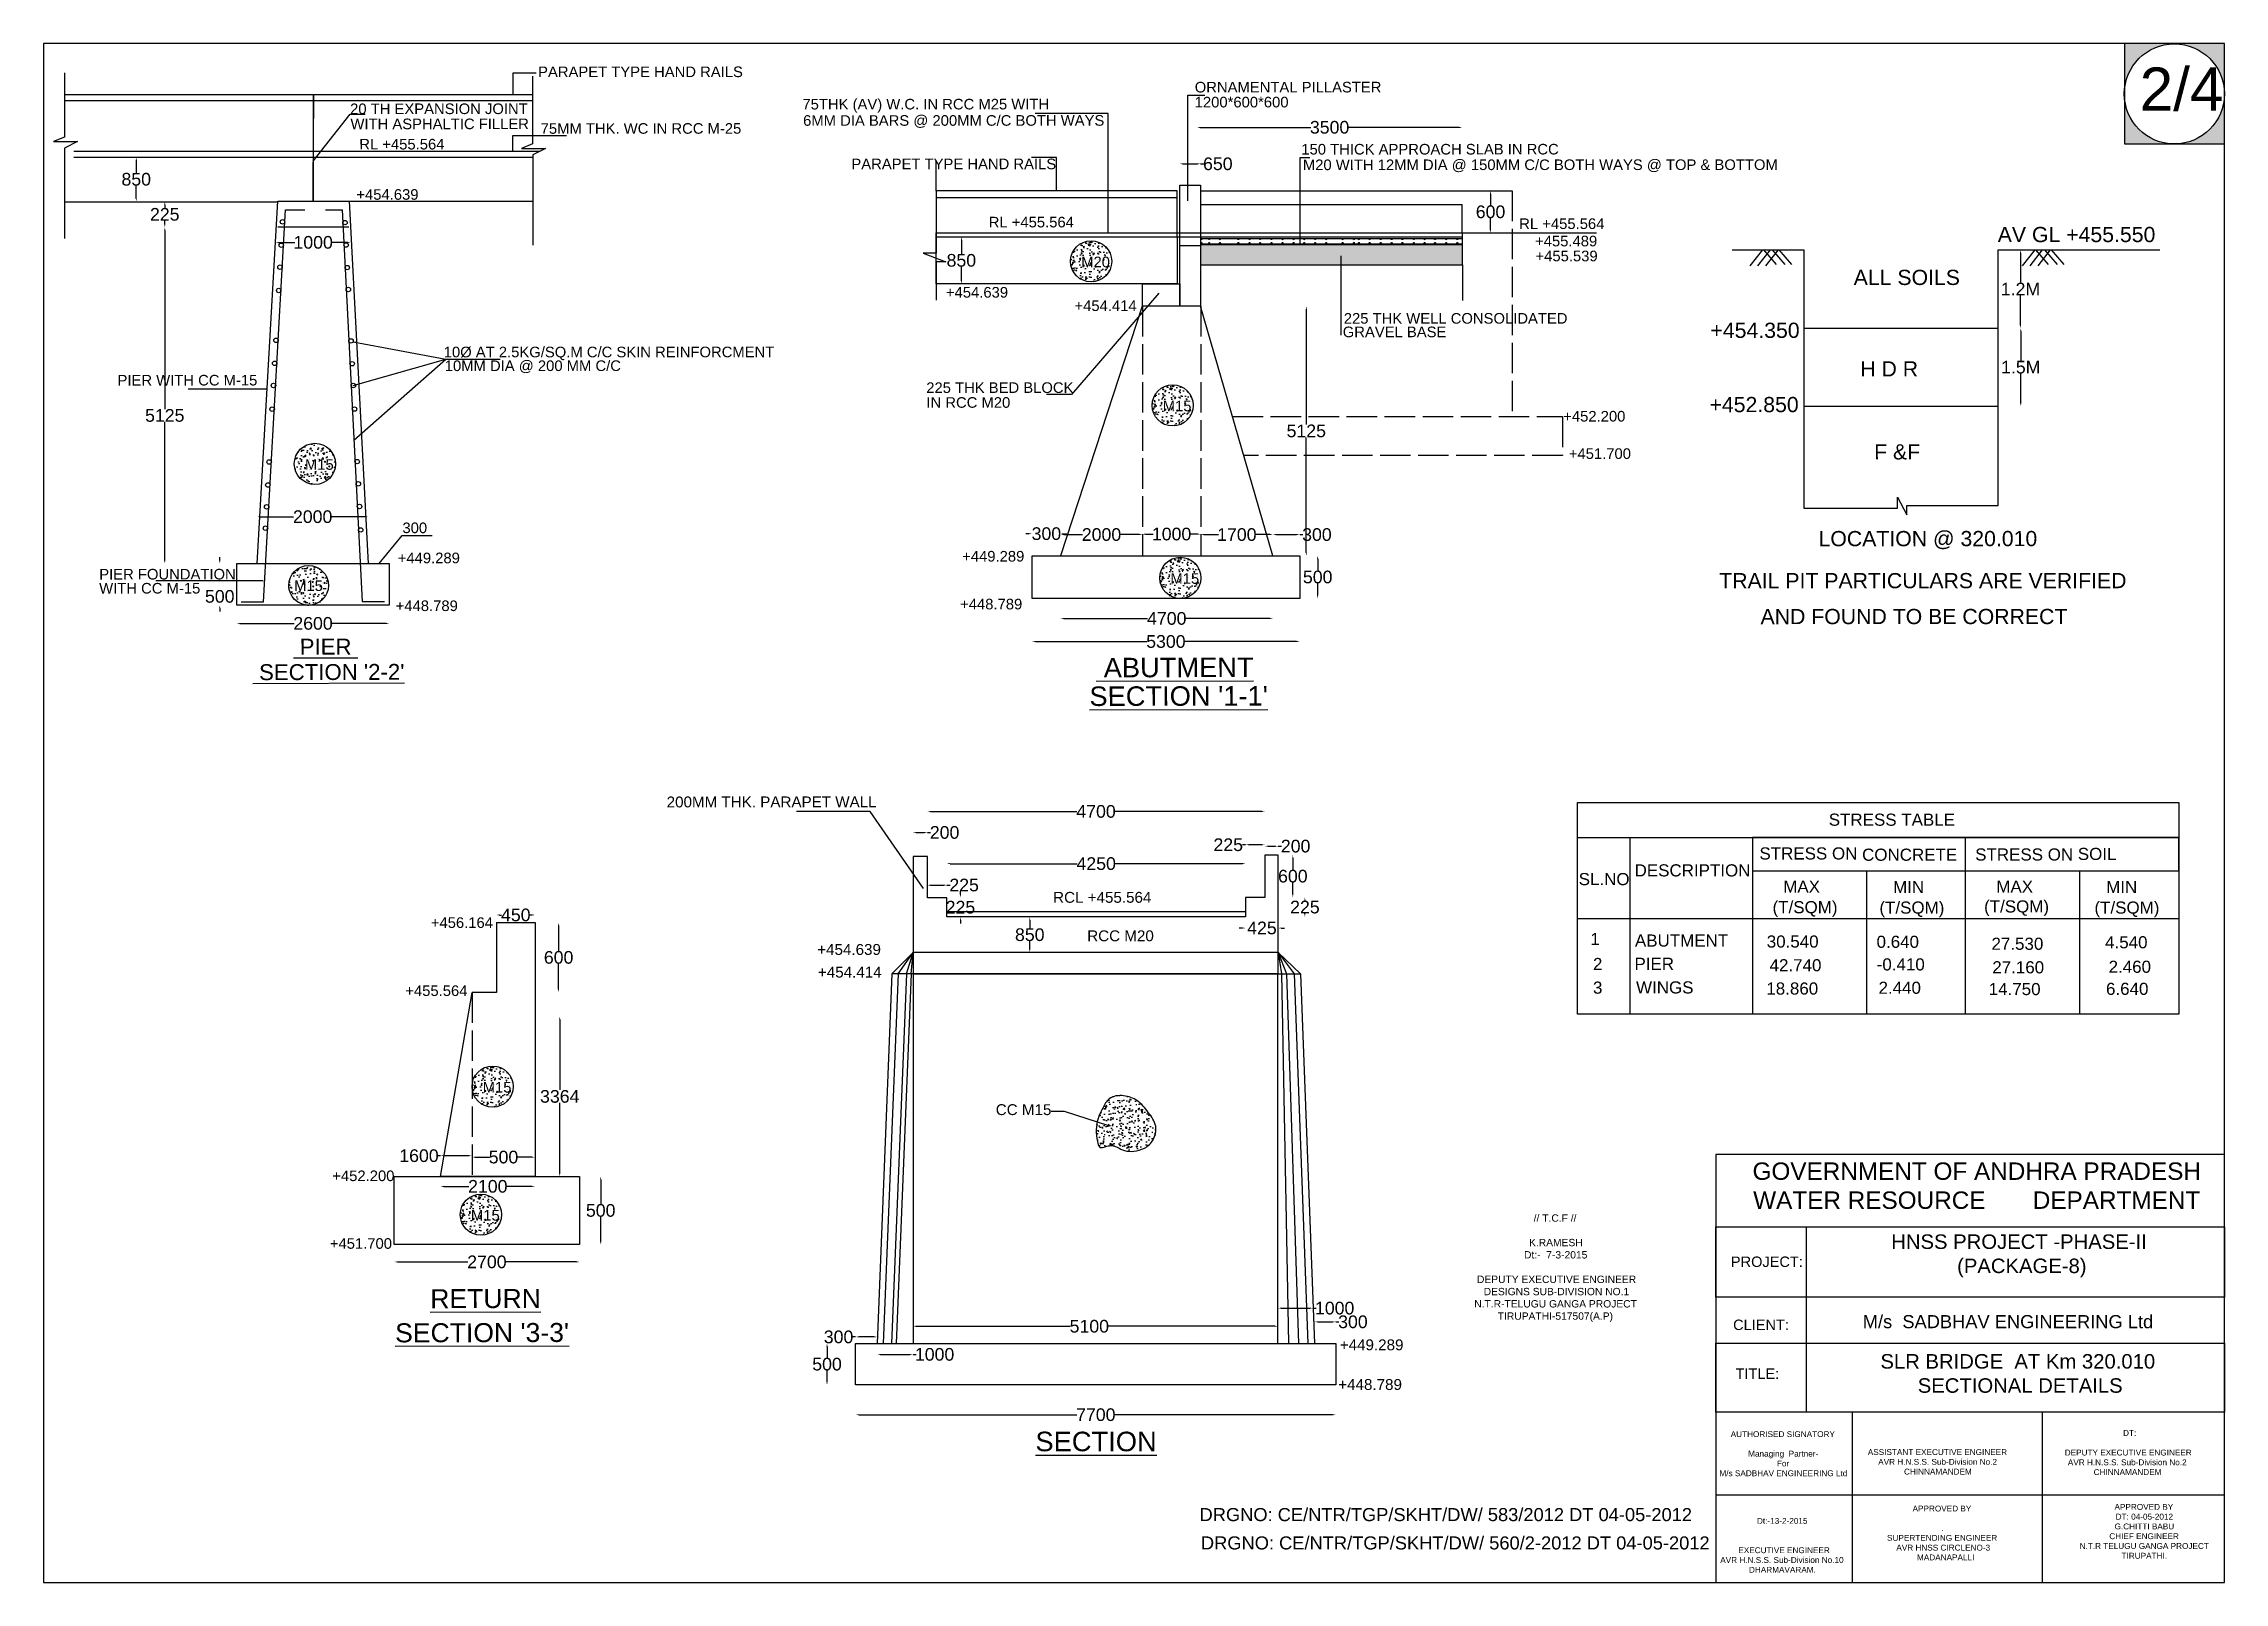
# Model space of a CAD drawing. Header units: inches. Extents: x 488932 to 506141, y -170181 to -158037.
import ezdxf

# ---------------------------------------------------------------- set-up
doc = ezdxf.new("R2010")
doc.units = ezdxf.units.IN
doc.header["$MEASUREMENT"] = 0
doc.linetypes.add('ACAD_ISO02W100', pattern=[15, 12, -3])
for name, color, linetype in [('DIMENSION', 7, 'Continuous'), ('DRAWING', 7, 'Continuous'), ('TEXT', 7, 'Continuous')]:
    doc.layers.add(name, color=color, linetype=linetype)
doc.styles.get("Standard").update_dxf_attribs({"font": 'arial.ttf'})
doc.dimstyles.new('ST100', dxfattribs={"dimtxt": 100, "dimasz": 25, "dimexe": 0, "dimexo": 300, "dimgap": 0.09, "dimtad": 0, "dimtih": 1, "dimtoh": 1, "dimdec": 0, "dimzin": 0, "dimdsep": 46, "dimtxsty": 'Standard', "dimcen": 0, "dimse1": 1, "dimse2": 1, "dimadec": 0, "dimazin": 0, "dimtfac": 1, "dimtdec": 0, "dimtofl": 0, "dimtmove": 0, "dimatfit": 3, "dimfxl": 2000, "dimtolj": 1, "dimtzin": 0, "dimarcsym": 0})

msp = doc.modelspace()

# ---------------------------------------------------------------- texts
at = {"layer": 'DRAWING', "color": 7}
for s, height, p in [('PARAPET TYPE HAND RAILS', 83.611, (492834.1, -158301.7)), ('75THK (AV) W.C. IN RCC M25 WITH', 83.611, (494920, -158556.9)), ('ORNAMENTAL PILLASTER', 83.611, (498015.8, -158422.6)), ('1200*600*600', 83.611, (498015.5, -158540.5)), ('WITH ASPHALTIC FILLER', 83.611, (491353.5, -158712.5)), ('20 TH EXPANSION JOINT', 83.611, (491350.6, -158593.4)), ('75MM THK. WC IN RCC M-25', 83.611, (492854.4, -158748.8)), ('6MM DIA BARS @ 200MM C/C BOTH WAYS', 83.611, (494925.5, -158685.6)), (' RL +455.564', 83.611, (491390.6, -158872.6)), ('150 THICK APPROACH SLAB IN RCC', 83.611, (498857, -158912.5)), ('PARAPET TYPE HAND RAILS', 83.611, (495306.5, -159028.6)), ('M20 WITH 12MM DIA @ 150MM C/C BOTH WAYS @ TOP & BOTTOM', 83.611, (498869.2, -159035.4)), (' +454.639', 83.61, (491367.6, -159269.4)), ('RL +455.564', 83.611, (496390.1, -159487.6)), ('RL +455.564', 83.611, (500576.5, -159500.2)), ('AV GL +455.550', 120, (504352.3, -159603.9)), (' +455.489', 83.61, (500669, -159637.2)), (' +455.539', 83.61, (500672.5, -159754.9)), ('ALL SOILS', 120, (503215.8, -159942.2)), (' +454.639', 83.61, (496020, -160041.4)), (' +454.414', 83.61, (497034.5, -160147.4)), ('225 THK WELL CONSOLIDATED', 83.611, (499192, -160247.4)), ('GRAVEL BASE', 83.611, (499183.8, -160354.1)), ('+454.350', 120, (502085.3, -160359.7)), ('10Ø AT 2.5KG/SQ.M C/C SKIN REINFORCMENT', 83.611, (492089.3, -160512.9)), ('10MM DIA @ 200 MM C/C', 83.611, (492097.5, -160621.2)), ('H D R', 120, (503267.8, -160663.9)), ('PIER WITH CC M-15', 83.611, (489515.5, -160735.4)), ('225 THK BED BLOCK', 83.611, (495897, -160794.1)), ('IN RCC M20', 83.61, (495898.3, -160911.1)), ('+452.850', 120, (502077.8, -160945.7)), ('+452.200', 83.61, (500923.8, -161019.7)), ('+451.700', 83.61, (500967.8, -161314.7)), ('F &F ', 120, (503376.9, -161318.6)), ('300', 83.61, (491763.5, -161900.3)), ('LOCATION @ 320.010', 120, (502938.2, -162003.6)), ('+449.289', 83.61, (491726.6, -162137.9)), ('+449.289', 83.61, (496180.6, -162124.6)), ('PIER FOUNDATION', 83.611, (489371, -162266.3)), ('TRAIL PIT PARTICULARS ARE VERIFIED', 120, (502155.1, -162335.7)), ('WITH CC M-15', 83.611, (489370.6, -162377.2)), ('+448.789', 83.61, (491710.4, -162515.4)), ('+448.789', 83.61, (496164.3, -162502.2)), ('AND FOUND TO BE CORRECT', 120, (502480.8, -162618.8)), ('200MM THK. PARAPET WALL', 85.707, (493848.7, -164064.6)), ('RCL +455.564', 85.707, (496898.4, -164817.6)), ('+456.164', 83.61, (491987.6, -165016.1)), ('RCC M20', 85.71, (497167.5, -165121.2)), ('+454.639', 85.71, (495036.8, -165229)), ('+454.414', 85.71, (495042.4, -165407.7)), ('+455.564', 83.61, (491786.3, -165553.2)), (' CC M15', 85.71, (496412.4, -166493.1)), ('+452.200', 83.61, (491210.1, -167014.1)), ('+451.700', 83.61, (491190.8, -167548.2)), (' +449.289', 85.71, (499127, -168349.3)), (' +448.789', 85.71, (499115, -168662.2))]:
    msp.add_text(s, height=height, rotation=0.01749, dxfattribs=at).set_placement(p)
at = {"layer": 'DRAWING', "attachment_point": 1}
for s, insert, char_height, width in [('M20', (497119.5, -159718.3), 83.61, 224.569), ('M15', (497763.1, -160854.9), 83.61, 224.569), ('M15', (490994.3, -161316.9), 83.61, 224.569), ('M15', (490908.6, -162273.1), 83.61, 224.569), ('M15', (497823.6, -162216.4), 83.61, 224.569), ('CONCRETE', (503282, -164390.3), 95.75, 773.596), ('(T/SQM)', (502575.5, -164804.5), 95.75, 524.715), ('(T/SQM)', (503418.8, -164807.5), 95.75, 524.715), ('(T/SQM)', (504244.8, -164798.5), 95.75, 524.715), ('(T/SQM)', (505115.8, -164807.5), 95.75, 524.715), ('M15', (492396.6, -166231.4), 83.61, 224.569), ('M15', (492304.1, -167241.9), 83.61, 224.569)]:
    msp.add_mtext(s, dxfattribs=dict(at, insert=insert, char_height=char_height, width=width))
at = {"layer": 'TEXT'}
for s, height, p in [('%%U PIER ', 125.42, (490904.2, -162859.4)), ("%%U SECTION '2-2'", 125.417, (490583.6, -163060.7)), ('%%U ABUTMENT', 153.952, (497237.9, -163038.8)), ("%%USECTION '1-1'", 153.952, (497184.9, -163264.4)), ('%%URETURN', 150, (491983.4, -168017.2)), ("%%USECTION '3-3'", 150, (491705.9, -168286.7))]:
    msp.add_text(s, height=height, rotation=0.1412, dxfattribs=at).set_placement(p)
for s, height, p in [('STRESS TABLE', 95.752, (503019.2, -164209.6)), ('DESCRIPTION ', 95.752, (501487, -164609.6)), ('STRESS ON ', 95.75, (502472, -164476)), ('STRESS ON ', 95.75, (504174.6, -164484.3)), ('SOIL ', 95.75, (504984.4, -164479.8)), ('SL.NO ', 95.75, (501045.7, -164678.4)), ('MAX', 95.75, (502660, -164737.9)), ('MIN', 95.75, (503526.9, -164741.2)), ('MAX', 95.75, (504341.3, -164737.9)), ('MIN', 95.75, (505208.2, -164741.2)), ('1', 95.8, (501137.5, -165151.7)), ('ABUTMENT ', 95.75, (501489.6, -165163.4)), ('30.540', 95.75, (502529.8, -165171.2)), ('0.640', 95.75, (503396.4, -165173.3)), ('27.530', 95.75, (504303.2, -165188.8)), ('4.540', 95.75, (505199.7, -165177)), ('2', 95.8, (501158.3, -165348.5)), ('PIER', 95.75, (501485.9, -165347.1)), ('42.740', 95.75, (502552.1, -165358.3)), ('-0.410', 95.75, (503397.4, -165351.7)), ('27.160', 95.75, (504309.4, -165374.5)), ('2.460', 95.75, (505227.4, -165370.2)), ('3', 95.8, (501158.4, -165535)), ('WINGS', 95.75, (501498.3, -165533.3)), ('18.860', 95.75, (502526.5, -165541.9)), ('2.440', 95.75, (503411.8, -165536.1)), ('14.750', 95.75, (504281.4, -165546.4)), ('6.640', 95.75, (505206.8, -165544.4))]:
    msp.add_text(s, height=height, dxfattribs=at).set_placement(p)
at = {"layer": 'TEXT', "attachment_point": 1}
for s, insert, char_height, width in [('2/4', (505472.6, -158225.3), 340.55, 643.159), ('\\pi1286.9;// T.C.F //\\P\\pi1455.7;\\P\\pi1250.3;K.RAMESH\\P\\pi1210.5;Dt:-  7-3-2015\\P\\pi1455.7;\\P\\pi816.85; DEPUTY EXECUTIVE ENGINEER\\P\\pi892.19;DESIGNS SUB-DIVISION NO.1\\P\\pi818.06;N.T.R-TELUGU GANGA PROJECT\\P\\pi1003.3;TIRUPATHI-517507(A.P)', (499403.7, -167276.6), 58.005, 2911.438), ('PROJECT:', (502246.8, -167609.3), 82.23, 767.206), ('CLIENT:', (502264.3, -168107), 82.23, 767.206), ('\\pi181.76;M/s  SADBHAV ENGINEERING Ltd', (503105.7, -168071.5), 103.225, 2634.184), ('\\pi699.74;SLR BRIDGE  AT Km 320.010\\P\\pi949.88; SECTIONAL DETAILS', (502727, -168379.3), 114.453, 3552.936), ('TITLE:', (502283.2, -168492.4), 82.23, 445.885), ('{\\L SECTION}', (496698.6, -168991.8), 154.186, 1600.288), ('\\pi750.27;AUTHORISED SIGNATORY\\P\\pi1161.2;\\P\\pi887.99;Managing  Partner-\\P\\pi1115;For \\P\\pi661.31;M/s SADBHAV ENGINEERING Ltd', (501494.9, -168987.9), 46.271, 2322.497), ('\\pi1094.1;  DT:\\P\\pi1161.2;\\P\\pi651.62; DEPUTY EXECUTIVE ENGINEER\\P\\pi694.15;AVR H.N.S.S. Sub-Division No.2\\P\\pi897.76;CHINNAMANDEM', (504211.6, -168978.9), 46.271, 2322.497), ('\\pi1161.2;\\P\\P\\pi612.1;ASSISTANT EXECUTIVE ENGINEER\\P\\pi694.15;AVR H.N.S.S. Sub-Division No.2\\P\\pi897.76;CHINNAMANDEM', (502715.1, -168975.2), 46.271, 2322.497), ('\\pi6.0787;DRGNO: CE/NTR/TGP/SKHT/DW/ 583/2012 DT 04-05-2012', (498047.7, -169594.4), 103.225, 3880.137), ('\\pi965.62;Dt:-13-2-2015\\P\\pi1152.3; \\P\\pi1161.2;\\P\\pi782.71;  EXECUTIVE ENGINEER\\P\\pi676.01;AVR H.N.S.S. Sub-Division No.10\\P\\pi902.57;DHARMAVARAM.', (501486.8, -169672.6), 46.271, 2322.497), ('\\pi929.8;APPROVED BY\\P\\pi1161.2;\\P\\pi1158;.  \\P\\pi728.52;SUPERTENDING ENGINEER                \\P\\pi783.77; AVR HNSS CIRCLENO-3\\P\\pi910.89;   MADANAPALLI', (502750.7, -169575), 46.271, 2322.497), ('\\pi929.8;APPROVED BY\\P\\pi939.08;DT: 04-05-2012 \\P\\pi930.33;G.CHITTI BABU \\P\\pi888.51;CHIEF ENGINEER               \\P\\pi654.36;N.T.R TELUGU GANGA PROJECT\\P\\pi985.25;TIRUPATHI.', (504344.2, -169562), 46.271, 2322.497), ('\\pi6.0787;DRGNO: CE/NTR/TGP/SKHT/DW/ 560/2-2012 DT 04-05-2012', (498058.5, -169818), 103.225, 4008.358)]:
    msp.add_mtext(s, dxfattribs=dict(at, insert=insert, char_height=char_height, width=width))
at = {"layer": 'TEXT', "color": 7, "width": 3916.869, "attachment_point": 5}
for s, insert, char_height in [('GOVERNMENT OF ANDHRA PRADESH\\PWATER RESOURCE       DEPARTMENT', (504186.7, -167050.9), 137.344), ('HNSS PROJECT -PHASE-II\\P (PACKAGE-8)', (504520.4, -167604.7), 114.453)]:
    msp.add_mtext(s, dxfattribs=dict(at, insert=insert, char_height=char_height))

# ---------------------------------------------------------------- blocks, each defined once
blk = doc.blocks.new('*D45')
at = {"layer": 'Defpoints', "color": 0, "ltscale": 0.4, "transparency": 16777216}
for p in [(491494, -161771), (490617, -162140), (491494, -162140)]:
    blk.add_point(p, dxfattribs=at)
at = {"layer": 'TEXT', "color": 0, "lineweight": -2, "ltscale": 0.4, "transparency": 16777216}
for p, q in [((490642, -161771), (490905, -161771)), ((491469, -161771), (491206, -161771))]:
    blk.add_line(p, q, dxfattribs=at)
at = {"layer": 'TEXT', "color": 0, "ltscale": 0.4, "transparency": 16777216}
for points in [[(490642, -161767), (490642, -161775), (490617, -161771)], [(491469, -161767), (491469, -161775), (491494, -161771)]]:
    blk.add_solid(points, dxfattribs=at)
at = {"layer": 'TEXT', "color": 0, "ltscale": 0.4, "transparency": 16777216, "insert": (491055, -161771), "char_height": 100, "attachment_point": 5}
blk.add_mtext('\\A1;2000', dxfattribs=at)
blk = doc.blocks.new('*D46')
at = {"layer": 'Defpoints', "color": 0, "ltscale": 0.4, "transparency": 16777216}
for p in [(490456, -162469), (491660, -162469), (491660, -162613)]:
    blk.add_point(p, dxfattribs=at)
at = {"layer": 'TEXT', "color": 0, "lineweight": -2, "ltscale": 0.4, "transparency": 16777216}
for p, q in [((490481, -162613), (490908, -162613)), ((491635, -162613), (491208, -162613))]:
    blk.add_line(p, q, dxfattribs=at)
at = {"layer": 'TEXT', "color": 0, "ltscale": 0.4, "transparency": 16777216}
for points in [[(490481, -162609), (490481, -162617), (490456, -162613)], [(491635, -162609), (491635, -162617), (491660, -162613)]]:
    blk.add_solid(points, dxfattribs=at)
at = {"layer": 'TEXT', "color": 0, "ltscale": 0.4, "transparency": 16777216, "insert": (491058, -162613), "char_height": 100, "attachment_point": 5}
blk.add_mtext('\\A1;2600', dxfattribs=at)
blk = doc.blocks.new('*D47')
at = {"layer": 'Defpoints', "color": 0, "ltscale": 0.4, "transparency": 16777216}
for p in [(489888, -159486), (490625, -159486), (490456, -162140)]:
    blk.add_point(p, dxfattribs=at)
at = {"layer": 'DRAWING', "color": 0, "lineweight": -2, "ltscale": 0.4, "transparency": 16777216}
for p, q in [((489888, -159511), (489888, -160921)), ((489888, -162115), (489888, -161023))]:
    blk.add_line(p, q, dxfattribs=at)
at = {"layer": 'DRAWING', "color": 0, "ltscale": 0.4, "transparency": 16777216}
for points in [[(489884, -159511), (489893, -159511), (489888, -159486)], [(489884, -162115), (489893, -162115), (489888, -162140)]]:
    blk.add_solid(points, dxfattribs=at)
at = {"layer": 'DRAWING', "color": 0, "ltscale": 0.4, "transparency": 16777216, "insert": (489888, -160972), "char_height": 100, "attachment_point": 5}
blk.add_mtext('\\A1;5125', dxfattribs=at)
blk = doc.blocks.new('*D48')
at = {"layer": 'Defpoints', "color": 0, "ltscale": 0.4, "transparency": 16777216}
for p in [(490762, -159591), (491357, -159560), (491357, -159606)]:
    blk.add_point(p, dxfattribs=at)
at = {"layer": 'DRAWING', "color": 0, "lineweight": -2, "ltscale": 0.4, "transparency": 16777216}
for p, q in [((490787, -159606), (490915, -159606)), ((491332, -159606), (491204, -159606))]:
    blk.add_line(p, q, dxfattribs=at)
at = {"layer": 'DRAWING', "color": 0, "ltscale": 0.4, "transparency": 16777216}
for points in [[(490787, -159602), (490787, -159610), (490762, -159606)], [(491332, -159602), (491332, -159610), (491357, -159606)]]:
    blk.add_solid(points, dxfattribs=at)
at = {"layer": 'DRAWING', "color": 0, "ltscale": 0.4, "transparency": 16777216, "insert": (491059, -159606), "char_height": 100, "attachment_point": 5}
blk.add_mtext('\\A1;1000', dxfattribs=at)
blk = doc.blocks.new('*D49')
at = {"layer": 'Defpoints', "color": 0, "ltscale": 0.4, "transparency": 16777216}
for p in [(489888, -159284), (489888, -159284), (489888, -159486)]:
    blk.add_point(p, dxfattribs=at)
at = {"layer": 'DRAWING', "color": 0, "lineweight": -2, "ltscale": 0.4, "transparency": 16777216}
for p, q in [((489888, -159310), (489888, -159334)), ((489888, -159461), (489888, -159436))]:
    blk.add_line(p, q, dxfattribs=at)
at = {"layer": 'DRAWING', "color": 0, "ltscale": 0.4, "transparency": 16777216}
for points in [[(489884, -159310), (489893, -159310), (489888, -159284)], [(489884, -159461), (489893, -159461), (489888, -159486)]]:
    blk.add_solid(points, dxfattribs=at)
at = {"layer": 'DRAWING', "color": 0, "ltscale": 0.4, "transparency": 16777216, "insert": (489888, -159385), "char_height": 100, "attachment_point": 5}
blk.add_mtext('\\A1;225', dxfattribs=at)
blk = doc.blocks.new('*D50')
at = {"layer": 'Defpoints', "color": 0, "ltscale": 0.4, "transparency": 16777216}
for p in [(489663, -158932), (489663, -158932), (489663, -159284)]:
    blk.add_point(p, dxfattribs=at)
at = {"layer": 'DRAWING', "color": 0, "lineweight": -2, "ltscale": 0.4, "transparency": 16777216}
for p, q in [((489663, -158957), (489663, -159057)), ((489663, -159260), (489663, -159159))]:
    blk.add_line(p, q, dxfattribs=at)
at = {"layer": 'DRAWING', "color": 0, "ltscale": 0.4, "transparency": 16777216}
for points in [[(489659, -158957), (489667, -158957), (489663, -158932)], [(489659, -159260), (489667, -159260), (489663, -159284)]]:
    blk.add_solid(points, dxfattribs=at)
at = {"layer": 'DRAWING', "color": 0, "ltscale": 0.4, "transparency": 16777216, "insert": (489663, -159108), "char_height": 100, "attachment_point": 5}
blk.add_mtext('\\A1;850', dxfattribs=at)
blk = doc.blocks.new('*D51')
at = {"layer": 'Defpoints', "color": 0, "ltscale": 0.4, "transparency": 16777216}
for p in [(490456, -162140), (490322, -162469), (490456, -162469)]:
    blk.add_point(p, dxfattribs=at)
at = {"layer": 'DRAWING', "color": 0, "lineweight": -2, "ltscale": 0.4, "transparency": 16777216}
for p, q in [((490322, -162115), (490322, -162090)), ((490322, -162494), (490322, -162519))]:
    blk.add_line(p, q, dxfattribs=at)
at = {"layer": 'DRAWING', "color": 0, "ltscale": 0.4, "transparency": 16777216}
for points in [[(490318, -162115), (490327, -162115), (490322, -162140)], [(490318, -162494), (490327, -162494), (490322, -162469)]]:
    blk.add_solid(points, dxfattribs=at)
at = {"layer": 'DRAWING', "color": 0, "ltscale": 0.4, "transparency": 16777216, "insert": (490322, -162400), "char_height": 100, "attachment_point": 5}
blk.add_mtext('\\A1;500', dxfattribs=at)
blk = doc.blocks.new('*D53')
at = {"layer": 'Defpoints', "color": 0, "ltscale": 0.4, "transparency": 16777216}
for p in [(496957, -162079), (498632, -162079), (498632, -162574)]:
    blk.add_point(p, dxfattribs=at)
at = {"layer": 'DIMENSION', "color": 0, "lineweight": -2, "ltscale": 0.4, "transparency": 16777216}
for p, q in [((496982, -162574), (497644, -162574)), ((498608, -162574), (497946, -162574))]:
    blk.add_line(p, q, dxfattribs=at)
at = {"layer": 'DIMENSION', "color": 0, "ltscale": 0.4, "transparency": 16777216}
for points in [[(496982, -162570), (496982, -162579), (496957, -162574)], [(498608, -162570), (498608, -162579), (498632, -162574)]]:
    blk.add_solid(points, dxfattribs=at)
at = {"layer": 'DIMENSION', "color": 0, "ltscale": 0.4, "transparency": 16777216, "insert": (497795, -162574), "char_height": 100, "attachment_point": 5}
blk.add_mtext('\\A1;4700', dxfattribs=at)
blk = doc.blocks.new('*D54')
at = {"layer": 'Defpoints', "color": 0, "ltscale": 0.4, "transparency": 16777216}
for p in [(496732, -162416), (498844, -162416), (498844, -162756)]:
    blk.add_point(p, dxfattribs=at)
at = {"layer": 'DIMENSION', "color": 0, "lineweight": -2, "ltscale": 0.4, "transparency": 16777216}
for p, q in [((496758, -162756), (497639, -162756)), ((498820, -162756), (497938, -162756))]:
    blk.add_line(p, q, dxfattribs=at)
at = {"layer": 'DIMENSION', "color": 0, "ltscale": 0.4, "transparency": 16777216}
for points in [[(496758, -162752), (496758, -162761), (496732, -162756)], [(498820, -162752), (498820, -162761), (498844, -162756)]]:
    blk.add_solid(points, dxfattribs=at)
at = {"layer": 'DIMENSION', "color": 0, "ltscale": 0.4, "transparency": 16777216, "insert": (497788, -162756), "char_height": 100, "attachment_point": 5}
blk.add_mtext('\\A1;5300', dxfattribs=at)
blk = doc.blocks.new('*D55')
at = {"layer": 'Defpoints', "color": 0, "ltscale": 0.4, "transparency": 16777216}
for p in [(496957, -161905), (496732, -162079), (496957, -162079)]:
    blk.add_point(p, dxfattribs=at)
at = {"layer": 'DIMENSION', "color": 0, "lineweight": -2, "ltscale": 0.4, "transparency": 16777216}
for p, q in [((496708, -161905), (496682, -161905)), ((496982, -161905), (497007, -161905))]:
    blk.add_line(p, q, dxfattribs=at)
at = {"layer": 'DIMENSION', "color": 0, "ltscale": 0.4, "transparency": 16777216}
for points in [[(496708, -161901), (496708, -161909), (496732, -161905)], [(496982, -161901), (496982, -161909), (496957, -161905)]]:
    blk.add_solid(points, dxfattribs=at)
at = {"layer": 'DIMENSION', "color": 0, "ltscale": 0.4, "transparency": 16777216, "insert": (496845, -161905), "char_height": 100, "attachment_point": 5}
blk.add_mtext('\\A1;300', dxfattribs=at)
blk = doc.blocks.new('*D56')
at = {"layer": 'Defpoints', "color": 0, "ltscale": 0.4, "transparency": 16777216}
for p in [(497603, -161912), (496957, -162079), (497603, -162079)]:
    blk.add_point(p, dxfattribs=at)
at = {"layer": 'DIMENSION', "color": 0, "lineweight": -2, "ltscale": 0.4, "transparency": 16777216}
for p, q in [((496982, -161912), (497130, -161912)), ((497578, -161912), (497430, -161912))]:
    blk.add_line(p, q, dxfattribs=at)
at = {"layer": 'DIMENSION', "color": 0, "ltscale": 0.4, "transparency": 16777216}
for points in [[(496982, -161907), (496982, -161916), (496957, -161912)], [(497578, -161907), (497578, -161916), (497603, -161912)]]:
    blk.add_solid(points, dxfattribs=at)
at = {"layer": 'DIMENSION', "color": 0, "ltscale": 0.4, "transparency": 16777216, "insert": (497280, -161912), "char_height": 100, "attachment_point": 5}
blk.add_mtext('\\A1;2000', dxfattribs=at)
blk = doc.blocks.new('*D57')
at = {"layer": 'Defpoints', "color": 0, "ltscale": 0.4, "transparency": 16777216}
for p in [(498063, -161908), (497603, -162079), (498063, -162079)]:
    blk.add_point(p, dxfattribs=at)
at = {"layer": 'DIMENSION', "color": 0, "lineweight": -2, "ltscale": 0.4, "transparency": 16777216}
for p, q in [((497628, -161908), (497688, -161908)), ((498038, -161908), (497978, -161908))]:
    blk.add_line(p, q, dxfattribs=at)
at = {"layer": 'DIMENSION', "color": 0, "ltscale": 0.4, "transparency": 16777216}
for points in [[(497628, -161904), (497628, -161913), (497603, -161908)], [(498038, -161904), (498038, -161913), (498063, -161908)]]:
    blk.add_solid(points, dxfattribs=at)
at = {"layer": 'DIMENSION', "color": 0, "ltscale": 0.4, "transparency": 16777216, "insert": (497833, -161908), "char_height": 100, "attachment_point": 5}
blk.add_mtext('\\A1;1000', dxfattribs=at)
blk = doc.blocks.new('*D58')
at = {"layer": 'Defpoints', "color": 0, "ltscale": 0.4, "transparency": 16777216}
for p in [(498632, -161912), (498063, -162079), (498632, -162079)]:
    blk.add_point(p, dxfattribs=at)
at = {"layer": 'DIMENSION', "color": 0, "lineweight": -2, "ltscale": 0.4, "transparency": 16777216}
for p, q in [((498088, -161912), (498203, -161912)), ((498608, -161912), (498492, -161912))]:
    blk.add_line(p, q, dxfattribs=at)
at = {"layer": 'DIMENSION', "color": 0, "ltscale": 0.4, "transparency": 16777216}
for points in [[(498088, -161907), (498088, -161916), (498063, -161912)], [(498608, -161907), (498608, -161916), (498632, -161912)]]:
    blk.add_solid(points, dxfattribs=at)
at = {"layer": 'DIMENSION', "color": 0, "ltscale": 0.4, "transparency": 16777216, "insert": (498348, -161912), "char_height": 100, "attachment_point": 5}
blk.add_mtext('\\A1;1700', dxfattribs=at)
blk = doc.blocks.new('*D59')
at = {"layer": 'Defpoints', "color": 0, "ltscale": 0.4, "transparency": 16777216}
for p in [(498844, -161912), (498632, -162079), (498844, -162079)]:
    blk.add_point(p, dxfattribs=at)
at = {"layer": 'DIMENSION', "color": 0, "lineweight": -2, "ltscale": 0.4, "transparency": 16777216}
for p, q in [((498658, -161912), (498820, -161912)), ((498844, -161912), (498870, -161912))]:
    blk.add_line(p, q, dxfattribs=at)
at = {"layer": 'DIMENSION', "color": 0, "ltscale": 0.4, "transparency": 16777216}
for points in [[(498658, -161907), (498658, -161916), (498632, -161912)], [(498820, -161907), (498820, -161916), (498844, -161912)]]:
    blk.add_solid(points, dxfattribs=at)
at = {"layer": 'DIMENSION', "color": 0, "ltscale": 0.4, "transparency": 16777216, "insert": (498980, -161912), "char_height": 100, "attachment_point": 5}
blk.add_mtext('\\A1;300', dxfattribs=at)
blk = doc.blocks.new('*D60')
at = {"layer": 'Defpoints', "color": 0, "ltscale": 0.4, "transparency": 16777216}
for p in [(498844, -162079), (498844, -162416), (498986, -162416)]:
    blk.add_point(p, dxfattribs=at)
at = {"layer": 'DIMENSION', "color": 0, "lineweight": -2, "ltscale": 0.4, "transparency": 16777216}
for p, q in [((498986, -162104), (498986, -162196)), ((498986, -162391), (498986, -162299))]:
    blk.add_line(p, q, dxfattribs=at)
at = {"layer": 'DIMENSION', "color": 0, "ltscale": 0.4, "transparency": 16777216}
for points in [[(498981, -162104), (498990, -162104), (498986, -162079)], [(498981, -162391), (498990, -162391), (498986, -162416)]]:
    blk.add_solid(points, dxfattribs=at)
at = {"layer": 'DIMENSION', "color": 0, "ltscale": 0.4, "transparency": 16777216, "insert": (498986, -162247), "char_height": 100, "attachment_point": 5}
blk.add_mtext('\\A1;500', dxfattribs=at)
blk = doc.blocks.new('*D61')
at = {"layer": 'Defpoints', "color": 0, "ltscale": 0.4, "transparency": 16777216}
for p in [(498062, -160110), (498896, -160110), (498844, -162079)]:
    blk.add_point(p, dxfattribs=at)
at = {"layer": 'DIMENSION', "color": 0, "lineweight": -2, "ltscale": 0.4, "transparency": 16777216}
for p, q in [((498896, -160134), (498896, -161043)), ((498896, -162054), (498896, -161145))]:
    blk.add_line(p, q, dxfattribs=at)
at = {"layer": 'DIMENSION', "color": 0, "ltscale": 0.4, "transparency": 16777216}
for points in [[(498892, -160134), (498901, -160134), (498896, -160110)], [(498892, -162054), (498901, -162054), (498896, -162079)]]:
    blk.add_solid(points, dxfattribs=at)
at = {"layer": 'DIMENSION', "color": 0, "ltscale": 0.4, "transparency": 16777216, "insert": (498896, -161094), "char_height": 100, "attachment_point": 5}
blk.add_mtext('\\A1;5125', dxfattribs=at)
blk = doc.blocks.new('*D62')
at = {"layer": 'Defpoints', "color": 0, "ltscale": 0.4, "transparency": 16777216}
for p in [(496200, -159563), (496174, -159932), (496174, -159932)]:
    blk.add_point(p, dxfattribs=at)
at = {"layer": 'DIMENSION', "color": 0, "lineweight": -2, "ltscale": 0.4, "transparency": 16777216}
for p, q in [((496174, -159588), (496174, -159697)), ((496174, -159908), (496174, -159799))]:
    blk.add_line(p, q, dxfattribs=at)
at = {"layer": 'DIMENSION', "color": 0, "ltscale": 0.4, "transparency": 16777216}
for points in [[(496170, -159588), (496179, -159588), (496174, -159563)], [(496170, -159908), (496179, -159908), (496174, -159932)]]:
    blk.add_solid(points, dxfattribs=at)
at = {"layer": 'DIMENSION', "color": 0, "ltscale": 0.4, "transparency": 16777216, "insert": (496174, -159748), "char_height": 100, "attachment_point": 5}
blk.add_mtext('\\A1;850', dxfattribs=at)
blk = doc.blocks.new('*D63')
at = {"layer": 'Defpoints', "color": 0, "ltscale": 0.4, "transparency": 16777216}
for p in [(498062, -158986), (497898, -159154), (498062, -159154)]:
    blk.add_point(p, dxfattribs=at)
at = {"layer": 'DIMENSION', "color": 0, "lineweight": -2, "ltscale": 0.4, "transparency": 16777216}
for p, q in [((497922, -158986), (498037, -158986)), ((498062, -158986), (498087, -158986))]:
    blk.add_line(p, q, dxfattribs=at)
at = {"layer": 'DIMENSION', "color": 0, "ltscale": 0.4, "transparency": 16777216}
for points in [[(497922, -158981), (497922, -158990), (497898, -158986)], [(498037, -158981), (498037, -158990), (498062, -158986)]]:
    blk.add_solid(points, dxfattribs=at)
at = {"layer": 'DIMENSION', "color": 0, "ltscale": 0.4, "transparency": 16777216, "insert": (498198, -158986), "char_height": 100, "attachment_point": 5}
blk.add_mtext('\\A1;650', dxfattribs=at)
blk = doc.blocks.new('*D64')
at = {"layer": 'Defpoints', "color": 0, "ltscale": 0.4, "transparency": 16777216}
for p in [(498034, -158708), (500126, -158698), (500126, -159307)]:
    blk.add_point(p, dxfattribs=at)
at = {"layer": 'DIMENSION', "color": 0, "lineweight": -2, "ltscale": 0.4, "transparency": 16777216}
for p, q in [((498059, -158698), (498931, -158698)), ((500102, -158698), (499229, -158698))]:
    blk.add_line(p, q, dxfattribs=at)
at = {"layer": 'DIMENSION', "color": 0, "ltscale": 0.4, "transparency": 16777216}
for points in [[(498059, -158694), (498059, -158703), (498034, -158698)], [(500102, -158694), (500102, -158703), (500126, -158698)]]:
    blk.add_solid(points, dxfattribs=at)
at = {"layer": 'DIMENSION', "color": 0, "ltscale": 0.4, "transparency": 16777216, "insert": (499080, -158698), "char_height": 100, "attachment_point": 5}
blk.add_mtext('\\A1;3500', dxfattribs=at)
blk = doc.blocks.new('*D65')
at = {"layer": 'Defpoints', "color": 0, "ltscale": 0.4, "transparency": 16777216}
for p in [(500350, -159199), (500386, -159199), (500427, -159530)]:
    blk.add_point(p, dxfattribs=at)
at = {"layer": 'DIMENSION', "color": 0, "lineweight": -2, "ltscale": 0.4, "transparency": 16777216}
for p, q in [((500350, -159224), (500350, -159314)), ((500350, -159506), (500350, -159416))]:
    blk.add_line(p, q, dxfattribs=at)
at = {"layer": 'DIMENSION', "color": 0, "ltscale": 0.4, "transparency": 16777216}
for points in [[(500346, -159224), (500355, -159224), (500350, -159199)], [(500346, -159506), (500355, -159506), (500350, -159530)]]:
    blk.add_solid(points, dxfattribs=at)
at = {"layer": 'DIMENSION', "color": 0, "ltscale": 0.4, "transparency": 16777216, "insert": (500350, -159365), "char_height": 100, "attachment_point": 5}
blk.add_mtext('\\A1;600', dxfattribs=at)
blk = doc.blocks.new('*D67')
at = {"layer": 'Defpoints', "color": 0, "ltscale": 0.4, "transparency": 16777216}
for p in [(504356, -159664), (504532, -159664), (504356, -160283)]:
    blk.add_point(p, dxfattribs=at)
at = {"layer": 'DRAWING', "color": 0, "lineweight": -2, "ltscale": 0.4, "transparency": 16777216}
for p, q in [((504532, -159690), (504532, -159923)), ((504532, -160258), (504532, -160024))]:
    blk.add_line(p, q, dxfattribs=at)
at = {"layer": 'DRAWING', "color": 0, "ltscale": 0.4, "transparency": 16777216}
for points in [[(504528, -159690), (504537, -159690), (504532, -159664)], [(504528, -160258), (504537, -160258), (504532, -160283)]]:
    blk.add_solid(points, dxfattribs=at)
at = {"layer": 'DRAWING', "color": 0, "ltscale": 0.4, "transparency": 16777216, "insert": (504532, -159974), "char_height": 100, "attachment_point": 5}
blk.add_mtext('\\A1;1.2M', dxfattribs=at)
blk = doc.blocks.new('*D68')
at = {"layer": 'Defpoints', "color": 0, "ltscale": 0.4, "transparency": 16777216}
for p in [(504356, -160283), (504356, -160899), (504534, -160899)]:
    blk.add_point(p, dxfattribs=at)
at = {"layer": 'DRAWING', "color": 0, "lineweight": -2, "ltscale": 0.4, "transparency": 16777216}
for p, q in [((504534, -160308), (504534, -160540)), ((504534, -160874), (504534, -160642))]:
    blk.add_line(p, q, dxfattribs=at)
at = {"layer": 'DRAWING', "color": 0, "ltscale": 0.4, "transparency": 16777216}
for points in [[(504530, -160308), (504539, -160308), (504534, -160283)], [(504530, -160874), (504539, -160874), (504534, -160899)]]:
    blk.add_solid(points, dxfattribs=at)
at = {"layer": 'DRAWING', "color": 0, "ltscale": 0.4, "transparency": 16777216, "insert": (504534, -160591), "char_height": 100, "attachment_point": 5}
blk.add_mtext('\\A1;1.5M', dxfattribs=at)
blk = doc.blocks.new('*D69')
at = {"layer": 'Defpoints', "color": 0, "ltscale": 0.4, "transparency": 16777216}
for p in [(492505, -164974), (492996, -164974), (492505, -165525)]:
    blk.add_point(p, dxfattribs=at)
at = {"layer": 'DIMENSION', "color": 0, "lineweight": -2, "ltscale": 0.4, "transparency": 16777216}
for p, q in [((492996, -164998), (492996, -165198)), ((492996, -165500), (492996, -165300))]:
    blk.add_line(p, q, dxfattribs=at)
at = {"layer": 'DIMENSION', "color": 0, "ltscale": 0.4, "transparency": 16777216}
for points in [[(492992, -164998), (493000, -164998), (492996, -164974)], [(492992, -165500), (493000, -165500), (492996, -165525)]]:
    blk.add_solid(points, dxfattribs=at)
at = {"layer": 'DIMENSION', "color": 0, "ltscale": 0.4, "transparency": 16777216, "insert": (492996, -165249), "char_height": 100, "attachment_point": 5}
blk.add_mtext('\\A1;600', dxfattribs=at)
blk = doc.blocks.new('*D70')
at = {"layer": 'Defpoints', "color": 0, "ltscale": 0.4, "transparency": 16777216}
for p in [(492958, -165714), (492958, -166978), (493005, -166978)]:
    blk.add_point(p, dxfattribs=at)
at = {"layer": 'DIMENSION', "color": 0, "lineweight": -2, "ltscale": 0.4, "transparency": 16777216}
for p, q in [((493005, -165740), (493005, -166295)), ((493005, -166953), (493005, -166397))]:
    blk.add_line(p, q, dxfattribs=at)
at = {"layer": 'DIMENSION', "color": 0, "ltscale": 0.4, "transparency": 16777216}
for points in [[(493001, -165740), (493009, -165740), (493005, -165714)], [(493001, -166953), (493009, -166953), (493005, -166978)]]:
    blk.add_solid(points, dxfattribs=at)
at = {"layer": 'DIMENSION', "color": 0, "ltscale": 0.4, "transparency": 16777216, "insert": (493005, -166346), "char_height": 100, "attachment_point": 5}
blk.add_mtext('\\A1;3364', dxfattribs=at)
blk = doc.blocks.new('*D71')
at = {"layer": 'Defpoints', "color": 0, "ltscale": 0.4, "transparency": 16777216}
for p in [(493162, -166978), (493162, -167515), (493328, -167515)]:
    blk.add_point(p, dxfattribs=at)
at = {"layer": 'DIMENSION', "color": 0, "lineweight": -2, "ltscale": 0.4, "transparency": 16777216}
for p, q in [((493328, -167003), (493328, -167195)), ((493328, -167490), (493328, -167298))]:
    blk.add_line(p, q, dxfattribs=at)
at = {"layer": 'DIMENSION', "color": 0, "ltscale": 0.4, "transparency": 16777216}
for points in [[(493324, -167003), (493333, -167003), (493328, -166978)], [(493324, -167490), (493333, -167490), (493328, -167515)]]:
    blk.add_solid(points, dxfattribs=at)
at = {"layer": 'DIMENSION', "color": 0, "ltscale": 0.4, "transparency": 16777216, "insert": (493328, -167246), "char_height": 100, "attachment_point": 5}
blk.add_mtext('\\A1;500', dxfattribs=at)
blk = doc.blocks.new('*D72')
at = {"layer": 'Defpoints', "color": 0, "ltscale": 0.4, "transparency": 16777216}
for p in [(491698, -167515), (493162, -167515), (493162, -167652)]:
    blk.add_point(p, dxfattribs=at)
at = {"layer": 'DIMENSION', "color": 0, "lineweight": -2, "ltscale": 0.4, "transparency": 16777216}
for p, q in [((491724, -167652), (492280, -167652)), ((493137, -167652), (492580, -167652))]:
    blk.add_line(p, q, dxfattribs=at)
at = {"layer": 'DIMENSION', "color": 0, "ltscale": 0.4, "transparency": 16777216}
for points in [[(491724, -167648), (491724, -167656), (491698, -167652)], [(493137, -167648), (493137, -167656), (493162, -167652)]]:
    blk.add_solid(points, dxfattribs=at)
at = {"layer": 'DIMENSION', "color": 0, "ltscale": 0.4, "transparency": 16777216, "insert": (492430, -167652), "char_height": 100, "attachment_point": 5}
blk.add_mtext('\\A1;2700', dxfattribs=at)
blk = doc.blocks.new('*D73')
at = {"layer": 'Defpoints', "color": 0, "ltscale": 0.4, "transparency": 16777216}
for p in [(492064, -166814), (492312, -166870), (492064, -166978)]:
    blk.add_point(p, dxfattribs=at)
at = {"layer": 'DIMENSION', "color": 0, "lineweight": -2, "ltscale": 0.4, "transparency": 16777216}
for p, q in [((492064, -166814), (492039, -166814)), ((492288, -166814), (492089, -166814))]:
    blk.add_line(p, q, dxfattribs=at)
at = {"layer": 'DIMENSION', "color": 0, "ltscale": 0.4, "transparency": 16777216}
for points in [[(492089, -166810), (492089, -166818), (492064, -166814)], [(492288, -166810), (492288, -166818), (492312, -166814)]]:
    blk.add_solid(points, dxfattribs=at)
at = {"layer": 'DIMENSION', "color": 0, "ltscale": 0.4, "transparency": 16777216, "insert": (491894, -166814), "char_height": 100, "attachment_point": 5}
blk.add_mtext('\\A1;1600', dxfattribs=at)
blk = doc.blocks.new('*D74')
at = {"layer": 'Defpoints', "color": 0, "ltscale": 0.4, "transparency": 16777216}
for p in [(492810, -166825), (492312, -166978), (492810, -166978)]:
    blk.add_point(p, dxfattribs=at)
at = {"layer": 'DIMENSION', "color": 0, "lineweight": -2, "ltscale": 0.4, "transparency": 16777216}
for p, q in [((492338, -166825), (492451, -166825)), ((492785, -166825), (492672, -166825))]:
    blk.add_line(p, q, dxfattribs=at)
at = {"layer": 'DIMENSION', "color": 0, "ltscale": 0.4, "transparency": 16777216}
for points in [[(492338, -166821), (492338, -166829), (492312, -166825)], [(492785, -166821), (492785, -166829), (492810, -166825)]]:
    blk.add_solid(points, dxfattribs=at)
at = {"layer": 'DIMENSION', "color": 0, "ltscale": 0.4, "transparency": 16777216, "insert": (492561, -166825), "char_height": 100, "attachment_point": 5}
blk.add_mtext('\\A1;500', dxfattribs=at)
blk = doc.blocks.new('*D75')
at = {"layer": 'Defpoints', "color": 0, "ltscale": 0.4, "transparency": 16777216}
for p in [(492064, -166978), (492810, -166978), (492810, -167056)]:
    blk.add_point(p, dxfattribs=at)
at = {"layer": 'DIMENSION', "color": 0, "lineweight": -2, "ltscale": 0.4, "transparency": 16777216}
for p, q in [((492089, -167056), (492287, -167056)), ((492785, -167056), (492587, -167056))]:
    blk.add_line(p, q, dxfattribs=at)
at = {"layer": 'DIMENSION', "color": 0, "ltscale": 0.4, "transparency": 16777216}
for points in [[(492089, -167051), (492089, -167060), (492064, -167056)], [(492785, -167051), (492785, -167060), (492810, -167056)]]:
    blk.add_solid(points, dxfattribs=at)
at = {"layer": 'DIMENSION', "color": 0, "ltscale": 0.4, "transparency": 16777216, "insert": (492437, -167056), "char_height": 100, "attachment_point": 5}
blk.add_mtext('\\A1;2100', dxfattribs=at)
blk = doc.blocks.new('*D76')
at = {"layer": 'Defpoints', "color": 0, "ltscale": 0.4, "transparency": 16777216}
for p in [(492505, -164974), (492810, -164914), (492810, -164974)]:
    blk.add_point(p, dxfattribs=at)
at = {"layer": 'DIMENSION', "color": 0, "lineweight": -2, "ltscale": 0.4, "transparency": 16777216}
for p, q in [((492530, -164914), (492545, -164914)), ((492785, -164914), (492770, -164914))]:
    blk.add_line(p, q, dxfattribs=at)
at = {"layer": 'DIMENSION', "color": 0, "ltscale": 0.4, "transparency": 16777216}
for points in [[(492530, -164909), (492530, -164918), (492505, -164914)], [(492785, -164909), (492785, -164918), (492810, -164914)]]:
    blk.add_solid(points, dxfattribs=at)
at = {"layer": 'DIMENSION', "color": 0, "ltscale": 0.4, "transparency": 16777216, "insert": (492658, -164914), "char_height": 100, "attachment_point": 5}
blk.add_mtext('\\A1;450', dxfattribs=at)
blk = doc.blocks.new('*D78')
at = {"layer": 'Defpoints', "color": 0, "ltscale": 0.4, "transparency": 16777216}
for p in [(495906, -164263), (495793, -164454), (495906, -164454)]:
    blk.add_point(p, dxfattribs=at)
at = {"layer": 'DIMENSION', "color": 0, "lineweight": -2, "ltscale": 0.4, "transparency": 16777216}
for p, q in [((495818, -164263), (495881, -164263)), ((495906, -164263), (495931, -164263))]:
    blk.add_line(p, q, dxfattribs=at)
at = {"layer": 'DIMENSION', "color": 0, "ltscale": 0.4, "transparency": 16777216}
for points in [[(495818, -164259), (495818, -164268), (495793, -164263)], [(495881, -164259), (495881, -164268), (495906, -164263)]]:
    blk.add_solid(points, dxfattribs=at)
at = {"layer": 'DIMENSION', "color": 0, "ltscale": 0.4, "transparency": 16777216, "insert": (496042, -164263), "char_height": 100, "attachment_point": 5}
blk.add_mtext('\\A1;200', dxfattribs=at)
blk = doc.blocks.new('*D79')
at = {"layer": 'Defpoints', "color": 0, "ltscale": 0.4, "transparency": 16777216}
for p in [(498417, -164509), (496060, -164777), (498417, -164775)]:
    blk.add_point(p, dxfattribs=at)
at = {"layer": 'DIMENSION', "color": 0, "lineweight": -2, "ltscale": 0.4, "transparency": 16777216}
for p, q in [((496085, -164509), (497087, -164509)), ((498392, -164509), (497389, -164509))]:
    blk.add_line(p, q, dxfattribs=at)
at = {"layer": 'DIMENSION', "color": 0, "ltscale": 0.4, "transparency": 16777216}
for points in [[(496085, -164504), (496085, -164513), (496060, -164509)], [(498392, -164504), (498392, -164513), (498417, -164509)]]:
    blk.add_solid(points, dxfattribs=at)
at = {"layer": 'DIMENSION', "color": 0, "ltscale": 0.4, "transparency": 16777216, "insert": (497238, -164509), "char_height": 100, "attachment_point": 5}
blk.add_mtext('\\A1;4250', dxfattribs=at)
blk = doc.blocks.new('*D80')
at = {"layer": 'Defpoints', "color": 0, "ltscale": 0.4, "transparency": 16777216}
for p in [(498569, -164097), (495906, -164454), (498569, -166310)]:
    blk.add_point(p, dxfattribs=at)
at = {"layer": 'DIMENSION', "color": 0, "lineweight": -2, "ltscale": 0.4, "transparency": 16777216}
for p, q in [((495931, -164097), (497086, -164097)), ((498544, -164097), (497388, -164097))]:
    blk.add_line(p, q, dxfattribs=at)
at = {"layer": 'DIMENSION', "color": 0, "ltscale": 0.4, "transparency": 16777216}
for points in [[(495931, -164093), (495931, -164101), (495906, -164097)], [(498544, -164093), (498544, -164101), (498569, -164097)]]:
    blk.add_solid(points, dxfattribs=at)
at = {"layer": 'DIMENSION', "color": 0, "ltscale": 0.4, "transparency": 16777216, "insert": (497237, -164097), "char_height": 100, "attachment_point": 5}
blk.add_mtext('\\A1;4700', dxfattribs=at)
blk = doc.blocks.new('*D81')
at = {"layer": 'Defpoints', "color": 0, "ltscale": 0.4, "transparency": 16777216}
for p in [(498417, -164360), (498417, -164509), (498569, -164501)]:
    blk.add_point(p, dxfattribs=at)
at = {"layer": 'DIMENSION', "color": 0, "lineweight": -2, "ltscale": 0.4, "transparency": 16777216}
for p, q in [((498417, -164360), (498392, -164360)), ((498544, -164360), (498442, -164360))]:
    blk.add_line(p, q, dxfattribs=at)
at = {"layer": 'DIMENSION', "color": 0, "ltscale": 0.4, "transparency": 16777216}
for points in [[(498442, -164356), (498442, -164364), (498417, -164360)], [(498544, -164356), (498544, -164364), (498569, -164360)]]:
    blk.add_solid(points, dxfattribs=at)
at = {"layer": 'DIMENSION', "color": 0, "ltscale": 0.4, "transparency": 16777216, "insert": (498280, -164360), "char_height": 100, "attachment_point": 5}
blk.add_mtext('\\A1;225', dxfattribs=at)
blk = doc.blocks.new('*D82')
at = {"layer": 'Defpoints', "color": 0, "ltscale": 0.4, "transparency": 16777216}
for p in [(498569, -164441), (498675, -164371), (498675, -164441)]:
    blk.add_point(p, dxfattribs=at)
at = {"layer": 'DIMENSION', "color": 0, "lineweight": -2, "ltscale": 0.4, "transparency": 16777216}
for p, q in [((498594, -164371), (498650, -164371)), ((498675, -164371), (498700, -164371))]:
    blk.add_line(p, q, dxfattribs=at)
at = {"layer": 'DIMENSION', "color": 0, "ltscale": 0.4, "transparency": 16777216}
for points in [[(498594, -164367), (498594, -164375), (498569, -164371)], [(498650, -164367), (498650, -164375), (498675, -164371)]]:
    blk.add_solid(points, dxfattribs=at)
at = {"layer": 'DIMENSION', "color": 0, "ltscale": 0.4, "transparency": 16777216, "insert": (498812, -164371), "char_height": 100, "attachment_point": 5}
blk.add_mtext('\\A1;200', dxfattribs=at)
blk = doc.blocks.new('*D83')
at = {"layer": 'Defpoints', "color": 0, "ltscale": 0.4, "transparency": 16777216}
for p in [(498417, -164930), (498675, -164930), (498675, -165017)]:
    blk.add_point(p, dxfattribs=at)
at = {"layer": 'DIMENSION', "color": 0, "lineweight": -2, "ltscale": 0.4, "transparency": 16777216}
for p, q in [((498392, -165017), (498367, -165017)), ((498700, -165017), (498725, -165017))]:
    blk.add_line(p, q, dxfattribs=at)
at = {"layer": 'DIMENSION', "color": 0, "ltscale": 0.4, "transparency": 16777216}
for points in [[(498392, -165013), (498392, -165021), (498417, -165017)], [(498700, -165013), (498700, -165021), (498675, -165017)]]:
    blk.add_solid(points, dxfattribs=at)
at = {"layer": 'DIMENSION', "color": 0, "ltscale": 0.4, "transparency": 16777216, "insert": (498546, -165017), "char_height": 100, "attachment_point": 5}
blk.add_mtext('\\A1;425', dxfattribs=at)
blk = doc.blocks.new('*D77')
at = {"layer": 'Defpoints', "color": 0, "ltscale": 0.4, "transparency": 16777216}
for p in [(498417, -164775), (498417, -164930), (498885, -164930)]:
    blk.add_point(p, dxfattribs=at)
at = {"layer": 'DIMENSION', "color": 0, "lineweight": -2, "ltscale": 0.4, "transparency": 16777216}
for p, q in [((498885, -164800), (498885, -164801)), ((498885, -164905), (498885, -164903))]:
    blk.add_line(p, q, dxfattribs=at)
at = {"layer": 'DIMENSION', "color": 0, "ltscale": 0.4, "transparency": 16777216}
for points in [[(498881, -164800), (498889, -164800), (498885, -164775)], [(498881, -164905), (498889, -164905), (498885, -164930)]]:
    blk.add_solid(points, dxfattribs=at)
at = {"layer": 'DIMENSION', "color": 0, "ltscale": 0.4, "transparency": 16777216, "insert": (498885, -164852), "char_height": 100, "attachment_point": 5}
blk.add_mtext('\\A1;225', dxfattribs=at)
blk = doc.blocks.new('*D84')
at = {"layer": 'Defpoints', "color": 0, "ltscale": 0.4, "transparency": 16777216}
for p in [(496714, -164930), (496714, -165210), (496714, -165210)]:
    blk.add_point(p, dxfattribs=at)
at = {"layer": 'DIMENSION', "color": 0, "lineweight": -2, "ltscale": 0.4, "transparency": 16777216}
for p, q in [((496714, -164955), (496714, -165018)), ((496714, -165185), (496714, -165121))]:
    blk.add_line(p, q, dxfattribs=at)
at = {"layer": 'DIMENSION', "color": 0, "ltscale": 0.4, "transparency": 16777216}
for points in [[(496710, -164955), (496718, -164955), (496714, -164930)], [(496710, -165185), (496718, -165185), (496714, -165210)]]:
    blk.add_solid(points, dxfattribs=at)
at = {"layer": 'DIMENSION', "color": 0, "ltscale": 0.4, "transparency": 16777216, "insert": (496714, -165070), "char_height": 100, "attachment_point": 5}
blk.add_mtext('\\A1;850', dxfattribs=at)
blk = doc.blocks.new('*D85')
at = {"layer": 'Defpoints', "color": 0, "ltscale": 0.4, "transparency": 16777216}
for p in [(495793, -168160), (495793, -170140), (498672, -170140)]:
    blk.add_point(p, dxfattribs=at)
at = {"layer": 'DIMENSION', "color": 0, "lineweight": -2, "ltscale": 0.4, "transparency": 16777216}
for p, q in [((495818, -168160), (497034, -168160)), ((498647, -168160), (497333, -168160))]:
    blk.add_line(p, q, dxfattribs=at)
at = {"layer": 'DIMENSION', "color": 0, "ltscale": 0.4, "transparency": 16777216}
for points in [[(495818, -168155), (495818, -168164), (495793, -168160)], [(498647, -168155), (498647, -168164), (498672, -168160)]]:
    blk.add_solid(points, dxfattribs=at)
at = {"layer": 'DIMENSION', "color": 0, "ltscale": 0.4, "transparency": 16777216, "insert": (497184, -168160), "char_height": 100, "attachment_point": 5}
blk.add_mtext('\\A1;5100', dxfattribs=at)
blk = doc.blocks.new('*D86')
at = {"layer": 'Defpoints', "color": 0, "ltscale": 0.4, "transparency": 16777216}
for p in [(498672, -168023), (498950, -168013), (498950, -168017)]:
    blk.add_point(p, dxfattribs=at)
at = {"layer": 'DIMENSION', "color": 0, "lineweight": -2, "ltscale": 0.4, "transparency": 16777216}
for p, q in [((498697, -168017), (498925, -168017)), ((498950, -168017), (498975, -168017))]:
    blk.add_line(p, q, dxfattribs=at)
at = {"layer": 'DIMENSION', "color": 0, "ltscale": 0.4, "transparency": 16777216}
for points in [[(498697, -168013), (498697, -168021), (498672, -168017)], [(498925, -168013), (498925, -168021), (498950, -168017)]]:
    blk.add_solid(points, dxfattribs=at)
at = {"layer": 'DIMENSION', "color": 0, "ltscale": 0.4, "transparency": 16777216, "insert": (499120, -168017), "char_height": 100, "attachment_point": 5}
blk.add_mtext('\\A1;1000', dxfattribs=at)
blk = doc.blocks.new('*D87')
at = {"layer": 'Defpoints', "color": 0, "ltscale": 0.4, "transparency": 16777216}
for p in [(499129, -168125), (498961, -168295), (499129, -168295)]:
    blk.add_point(p, dxfattribs=at)
at = {"layer": 'DIMENSION', "color": 0, "lineweight": -2, "ltscale": 0.4, "transparency": 16777216}
for p, q in [((498986, -168125), (499104, -168125)), ((499129, -168125), (499154, -168125))]:
    blk.add_line(p, q, dxfattribs=at)
at = {"layer": 'DIMENSION', "color": 0, "ltscale": 0.4, "transparency": 16777216}
for points in [[(498986, -168121), (498986, -168129), (498961, -168125)], [(499104, -168121), (499104, -168129), (499129, -168125)]]:
    blk.add_solid(points, dxfattribs=at)
at = {"layer": 'DIMENSION', "color": 0, "ltscale": 0.4, "transparency": 16777216, "insert": (499264, -168125), "char_height": 100, "attachment_point": 5}
blk.add_mtext('\\A1;300', dxfattribs=at)
blk = doc.blocks.new('*D88')
at = {"layer": 'Defpoints', "color": 0, "ltscale": 0.4, "transparency": 16777216}
for p in [(495340, -168244), (495340, -168295), (495511, -168295)]:
    blk.add_point(p, dxfattribs=at)
at = {"layer": 'DIMENSION', "color": 0, "lineweight": -2, "ltscale": 0.4, "transparency": 16777216}
for p, q in [((495340, -168244), (495315, -168244)), ((495486, -168244), (495365, -168244))]:
    blk.add_line(p, q, dxfattribs=at)
at = {"layer": 'DIMENSION', "color": 0, "ltscale": 0.4, "transparency": 16777216}
for points in [[(495365, -168240), (495365, -168248), (495340, -168244)], [(495486, -168240), (495486, -168248), (495511, -168244)]]:
    blk.add_solid(points, dxfattribs=at)
at = {"layer": 'DIMENSION', "color": 0, "ltscale": 0.4, "transparency": 16777216, "insert": (495205, -168244), "char_height": 100, "attachment_point": 5}
blk.add_mtext('\\A1;300', dxfattribs=at)
blk = doc.blocks.new('*D89')
at = {"layer": 'Defpoints', "color": 0, "ltscale": 0.4, "transparency": 16777216}
for p in [(495511, -168295), (495793, -168295), (495793, -168382)]:
    blk.add_point(p, dxfattribs=at)
at = {"layer": 'DIMENSION', "color": 0, "lineweight": -2, "ltscale": 0.4, "transparency": 16777216}
for p, q in [((495536, -168382), (495768, -168382)), ((495793, -168382), (495818, -168382))]:
    blk.add_line(p, q, dxfattribs=at)
at = {"layer": 'DIMENSION', "color": 0, "ltscale": 0.4, "transparency": 16777216}
for points in [[(495536, -168378), (495536, -168386), (495511, -168382)], [(495768, -168378), (495768, -168386), (495793, -168382)]]:
    blk.add_solid(points, dxfattribs=at)
at = {"layer": 'DIMENSION', "color": 0, "ltscale": 0.4, "transparency": 16777216, "insert": (495963, -168382), "char_height": 100, "attachment_point": 5}
blk.add_mtext('\\A1;1000', dxfattribs=at)
blk = doc.blocks.new('*D90')
at = {"layer": 'Defpoints', "color": 0, "ltscale": 0.4, "transparency": 16777216}
for p in [(495340, -168623), (499129, -168623), (499129, -168858)]:
    blk.add_point(p, dxfattribs=at)
at = {"layer": 'DIMENSION', "color": 0, "lineweight": -2, "ltscale": 0.4, "transparency": 16777216}
for p, q in [((495365, -168858), (497086, -168858)), ((499104, -168858), (497383, -168858))]:
    blk.add_line(p, q, dxfattribs=at)
at = {"layer": 'DIMENSION', "color": 0, "ltscale": 0.4, "transparency": 16777216}
for points in [[(495365, -168854), (495365, -168862), (495340, -168858)], [(499104, -168854), (499104, -168862), (499129, -168858)]]:
    blk.add_solid(points, dxfattribs=at)
at = {"layer": 'DIMENSION', "color": 0, "ltscale": 0.4, "transparency": 16777216, "insert": (497235, -168858), "char_height": 100, "attachment_point": 5}
blk.add_mtext('\\A1;7700', dxfattribs=at)
blk = doc.blocks.new('*D91')
at = {"layer": 'Defpoints', "color": 0, "ltscale": 0.4, "transparency": 16777216}
for p in [(495114, -168295), (495340, -168295), (495340, -168623)]:
    blk.add_point(p, dxfattribs=at)
at = {"layer": 'DIMENSION', "color": 0, "lineweight": -2, "ltscale": 0.4, "transparency": 16777216}
for p, q in [((495114, -168320), (495114, -168408)), ((495114, -168598), (495114, -168510))]:
    blk.add_line(p, q, dxfattribs=at)
at = {"layer": 'DIMENSION', "color": 0, "ltscale": 0.4, "transparency": 16777216}
for points in [[(495109, -168320), (495118, -168320), (495114, -168295)], [(495109, -168598), (495118, -168598), (495114, -168623)]]:
    blk.add_solid(points, dxfattribs=at)
at = {"layer": 'DIMENSION', "color": 0, "ltscale": 0.4, "transparency": 16777216, "insert": (495114, -168459), "char_height": 100, "attachment_point": 5}
blk.add_mtext('\\A1;500', dxfattribs=at)
blk = doc.blocks.new('*D92')
at = {"layer": 'Defpoints', "color": 0, "ltscale": 0.4, "transparency": 16777216}
for p in [(496060, -164777), (496167, -164777), (496060, -164930)]:
    blk.add_point(p, dxfattribs=at)
at = {"layer": 'DIMENSION', "color": 0, "lineweight": -2, "ltscale": 0.4, "transparency": 16777216}
for p, q in [((496167, -164752), (496167, -164727)), ((496167, -164955), (496167, -164980))]:
    blk.add_line(p, q, dxfattribs=at)
at = {"layer": 'DIMENSION', "color": 0, "ltscale": 0.4, "transparency": 16777216}
for points in [[(496163, -164752), (496171, -164752), (496167, -164777)], [(496163, -164955), (496171, -164955), (496167, -164930)]]:
    blk.add_solid(points, dxfattribs=at)
at = {"layer": 'DIMENSION', "color": 0, "ltscale": 0.4, "transparency": 16777216, "insert": (496167, -164853), "char_height": 100, "attachment_point": 5}
blk.add_mtext('\\A1;225', dxfattribs=at)
blk = doc.blocks.new('*D93')
at = {"layer": 'Defpoints', "color": 0, "ltscale": 0.4, "transparency": 16777216}
for p in [(496060, -164678), (495906, -164777), (496060, -164777)]:
    blk.add_point(p, dxfattribs=at)
at = {"layer": 'DIMENSION', "color": 0, "lineweight": -2, "ltscale": 0.4, "transparency": 16777216}
for p, q in [((495931, -164678), (496035, -164678)), ((496060, -164678), (496085, -164678))]:
    blk.add_line(p, q, dxfattribs=at)
at = {"layer": 'DIMENSION', "color": 0, "ltscale": 0.4, "transparency": 16777216}
for points in [[(495931, -164674), (495931, -164683), (495906, -164678)], [(496035, -164674), (496035, -164683), (496060, -164678)]]:
    blk.add_solid(points, dxfattribs=at)
at = {"layer": 'DIMENSION', "color": 0, "ltscale": 0.4, "transparency": 16777216, "insert": (496196, -164678), "char_height": 100, "attachment_point": 5}
blk.add_mtext('\\A1;225', dxfattribs=at)
blk = doc.blocks.new('*D94')
at = {"layer": 'Defpoints', "color": 0, "ltscale": 0.4, "transparency": 16777216}
for p in [(498569, -164441), (498790, -164441), (498569, -164775)]:
    blk.add_point(p, dxfattribs=at)
at = {"layer": 'DIMENSION', "color": 0, "lineweight": -2, "ltscale": 0.4, "transparency": 16777216}
for p, q in [((498790, -164466), (498790, -164557)), ((498790, -164750), (498790, -164659))]:
    blk.add_line(p, q, dxfattribs=at)
at = {"layer": 'DIMENSION', "color": 0, "ltscale": 0.4, "transparency": 16777216}
for points in [[(498786, -164466), (498794, -164466), (498790, -164441)], [(498786, -164750), (498794, -164750), (498790, -164775)]]:
    blk.add_solid(points, dxfattribs=at)
at = {"layer": 'DIMENSION', "color": 0, "ltscale": 0.4, "transparency": 16777216, "insert": (498790, -164608), "char_height": 100, "attachment_point": 5}
blk.add_mtext('\\A1;600', dxfattribs=at)

# ---------------------------------------------------------------- dimensions: what is measured, and where the dimension line sits
at = {"layer": 'DIMENSION', "ltscale": 0.4}
for base, p1, p2, text, picture, middle in [((500126.5, -158698.5), (498034, -158708), (500126.5, -159307), '3500', '*D64', (499080.2, -158698.5)), ((498062, -158985.5), (497897.5, -159154.5), (498062, -159154.5), '650', '*D63', (498197.7, -158985.5)), ((496957, -161905), (496732.5, -162079), (496957, -162079), '300', '*D55', (496844.8, -161905)), ((497603, -161911.5), (496957, -162079), (497603, -162079), '2000', '*D56', (497280, -161911.5)), ((498063, -161908.5), (497603, -162079), (498063, -162079), '1000', '*D57', (497833, -161908.5)), ((498632.5, -161911.5), (498063, -162079), (498632.5, -162079), '1700', '*D58', (498347.8, -161911.5)), ((498844.5, -161911.5), (498632.5, -162079), (498844.5, -162079), '300', '*D59', (498979.9, -161911.5)), ((498632.5, -162574.5), (496957, -162079), (498632.5, -162079), '4700', '*D53', (497794.8, -162574.5)), ((498844.5, -162756.5), (496732.5, -162416), (498844.5, -162416), '5300', '*D54', (497788.5, -162756.5)), ((498568.8, -164096.8), (495905.7, -164453.5), (498568.8, -166309.7), '4700', '*D80', (497237.2, -164096.8)), ((495905.7, -164263.5), (495793.1, -164453.5), (495905.7, -164453.5), '200', '*D78', (496041.9, -164263.5)), ((498416.6, -164360.3), (498568.8, -164500.9), (498416.6, -164508.6), '225', '*D81', (498279.8, -164360.3)), ((498675.4, -164371), (498568.8, -164441.2), (498675.4, -164441.2), '200', '*D82', (498811.6, -164371)), ((498416.6, -164508.6), (496059.6, -164777.2), (498416.6, -164774.6), '4250', '*D79', (497238.1, -164508.6)), ((496059.6, -164678.5), (495905.7, -164777.2), (496059.6, -164777.2), '225', '*D93', (496196.4, -164678.5)), ((492810, -164913.5), (492505, -164973.5), (492810, -164973.5), '450', '*D76', (492657.5, -164913.5)), ((498675.4, -165016.8), (498416.6, -164929.6), (498675.4, -164929.6), '425', '*D83', (498546, -165016.8)), ((492064, -166813.9), (492312.5, -166869.5), (492064, -166978), '1600', '*D73', (491894.5, -166813.9)), ((492810, -166825), (492312.5, -166978), (492810, -166978), '500', '*D74', (492561.2, -166825)), ((492810, -167055.5), (492064, -166978), (492810, -166978), '2100', '*D75', (492437, -167055.5)), ((493162, -167652), (491698.5, -167515), (493162, -167515), '2700', '*D72', (492430.2, -167652)), ((498950.2, -168017.1), (498671.7, -168023.5), (498950.2, -168013), '1000', '*D86', (499119.7, -168017.1)), ((499129, -168125), (498960.7, -168294.8), (499129, -168294.8), '300', '*D87', (499264.4, -168125)), ((495340, -168244.1), (495511, -168294.8), (495340, -168294.8), '300', '*D88', (495204.6, -168244.1)), ((495793.1, -168381.7), (495511, -168294.8), (495793.1, -168294.8), '1000', '*D89', (495962.7, -168381.7)), ((499129, -168858.2), (495340, -168623), (499129, -168623), '7700', '*D90', (497234.5, -168858.2))]:
    dim = msp.add_linear_dim(base=base, p1=p1, p2=p2, text=text, dimstyle='ST100', dxfattribs=at)
    dim.commit()
    dim.dimension.update_dxf_attribs({"geometry": picture, "text_midpoint": middle})
for base, p1, p2, text, picture, middle in [((500350.5, -159199), (500427, -159530.5), (500386, -159199), '600', '*D65', (500350.5, -159364.7)), ((496174.5, -159932.5), (496200, -159563), (496174.5, -159932.5), '850', '*D62', (496174.5, -159747.7)), ((498896.5, -160109.5), (498844.5, -162079), (498062, -160109.5), '5125', '*D61', (498896.5, -161094.2)), ((498985.5, -162416), (498844.5, -162079), (498844.5, -162416), '500', '*D60', (498985.5, -162247.5)), ((498790, -164441.2), (498568.8, -164774.6), (498568.8, -164441.2), '600', '*D94', (498790, -164607.9)), ((496167, -164777.2), (496059.6, -164929.6), (496059.6, -164777.2), '225', '*D92', (496167, -164853.4)), ((498884.9, -164929.6), (498416.6, -164774.6), (498416.6, -164929.6), '225', '*D77', (498884.9, -164852.1)), ((492996, -164973.5), (492505, -165525), (492505, -164973.5), '600', '*D69', (492996, -165249.2)), ((496714.3, -165209.5), (496714.3, -164929.6), (496714.3, -165209.5), '850', '*D84', (496714.3, -165069.6)), ((493005, -166978), (492957.5, -165714.5), (492957.5, -166978), '3364', '*D70', (493005, -166346.2)), ((493328.5, -167515), (493162, -166978), (493162, -167515), '500', '*D71', (493328.5, -167246.5)), ((495113.5, -168294.8), (495340, -168623), (495340, -168294.8), '500', '*D91', (495113.5, -168458.9))]:
    dim = msp.add_linear_dim(base=base, p1=p1, p2=p2, angle=90, text=text, dimstyle='ST100', dxfattribs=at)
    dim.commit()
    dim.dimension.update_dxf_attribs({"geometry": picture, "text_midpoint": middle})
dim = msp.add_linear_dim(base=(495793.1, -168159.5), p1=(498671.7, -170139.5), p2=(495793.1, -170139.5), text='5100', dimstyle='ST100', dxfattribs=at)
dim.commit()
dim.dimension.update_dxf_attribs({"geometry": '*D85', "text_midpoint": (497183.5, -168159.5), "dimtype": 160})
at = {"layer": 'DRAWING', "ltscale": 0.4}
for base, p1, p2, text, picture, middle in [((489663, -158932), (489663, -159284.5), (489663, -158932), '850', '*D50', (489663, -159108.2)), ((489888.5, -159284.5), (489888.5, -159486), (489888.5, -159284.5), '225', '*D49', (489888.5, -159385.2)), ((504532.5, -159664.5), (504356, -160283), (504356, -159664.5), '1.2M', '*D67', (504532.5, -159973.7)), ((504534.5, -160899), (504356, -160283), (504356, -160899), '1.5M', '*D68', (504534.5, -160591))]:
    dim = msp.add_linear_dim(base=base, p1=p1, p2=p2, angle=90, text=text, dimstyle='ST100', dxfattribs=at)
    dim.commit()
    dim.dimension.update_dxf_attribs({"geometry": picture, "text_midpoint": middle})
for base, p2, text, picture, middle in [((489888.5, -159486), (490625, -159486), '5125', '*D47', (489888.5, -160972)), ((490322.5, -162469), (490456, -162469), '500', '*D51', (490322.5, -162399.7))]:
    dim = msp.add_linear_dim(base=base, p1=(490456, -162139.6), p2=p2, angle=90, text=text, dimstyle='ST100', dxfattribs=at)
    dim.commit()
    dim.dimension.update_dxf_attribs({"geometry": picture, "text_midpoint": middle, "dimtype": 160})
dim = msp.add_linear_dim(base=(491356.7, -159606), p1=(490762, -159591.4), p2=(491356.7, -159559.8), text='1000', dimstyle='ST100', dxfattribs=at)
dim.commit()
dim.dimension.update_dxf_attribs({"geometry": '*D48', "text_midpoint": (491059.3, -159606)})
at = {"layer": 'TEXT', "ltscale": 0.4}
for base, p1, p2, text, picture, middle in [((491493.6, -161770.8), (490617.4, -162139.6), (491493.6, -162139.6), '2000', '*D45', (491055.5, -161770.8)), ((491660, -162612.8), (490456, -162469), (491660, -162469), '2600', '*D46', (491058, -162612.8))]:
    dim = msp.add_linear_dim(base=base, p1=p1, p2=p2, text=text, dimstyle='ST100', dxfattribs=at)
    dim.commit()
    dim.dimension.update_dxf_attribs({"geometry": picture, "text_midpoint": middle})

# ---------------------------------------------------------------- hatches: boundary and pattern name
at = {"layer": 'DRAWING', "ltscale": 0.4}
h = msp.add_hatch(dxfattribs=at)
h.set_pattern_fill('AR-CONC', color=256, scale=12.893543, angle=0.1412, style=0)
h.set_pattern_definition([(50.141203, (0, 0), (92.499912, -7.863036), [9.670158, -106.371733]), (355.141203, (0, 0), (-18.128922, 96.939836), [7.736126, -85.097386]), (100.592603, (7.71, -0.655), (74.371058, 89.076741), [8.218369, -90.402062]), (46.325403, (-0.06, 25.79), (137.657364, -21.00208), [14.505236, -159.5576]), (96.776803, (11.41, 24.04), (120.201244, 125.894923), [12.327554, -135.603072]), (351.325403, (-0.06, 25.79), (120.201146, 125.895017), [11.60419, -127.64608]), (21.141203, (12.846, 19.37), (77.09017, -51.722013), [9.670158, -106.371733]), (326.141203, (12.85, 19.37), (31.141452, 93.574567), [7.736126, -85.097386]), (71.592603, (19.27, 15.06), (108.231654, 41.852469), [8.218369, -90.402062]), (37.641203, (0, 0), (1.4620525, 42.925547), [0, -84.065903, 0, -86.386741, 0, -85.419725]), (7.641203, (0, 0), (33.7935554, 50.9370826), [0, -49.253336, 0, -82.1318714, 0, -32.556197]), (327.641203, (-28.753, -0.07), (68.8355854, -2.7384882), [0, -32.2338585, 0, -100.5696385, 0, -133.448174]), (317.641203, (-41.646, -0.1), (75.1613245, 13.092351), [0, -41.904016, 0, -66.788555, 0, -94.767544])])
h.paths.add_polyline_path([(497035.4, -159755.3, 1), (497360.7, -159755.3, 1)])
h.paths.add_polyline_path([(497098.6, -159697.4), (497353.4, -159697.4), (497353.4, -159824.6), (497098.6, -159824.6)], flags=24)
h = msp.add_hatch(dxfattribs=at)
h.set_pattern_fill('AR-SAND', color=256, scale=20, style=0)
h.set_pattern_definition([(37.5, (0, 0), (-1.2598672, 38.5364754), [0, -30.4, 0, -34, 0, -32.5]), (7.5, (0, 0), (35.395534, 56.4429213), [0, -16.4, 0, -27.4, 0, -10.5]), (327.5, (-24.6, 0), (62.2828372, 0.113181), [0, -10, 0, -36, 0, -47]), (317.5, (-24.6, 0), (60.122532, 17.5535113), [0, -5, 0, -23.6, 0, -27])])
h.paths.add_polyline_path([(500128.5, -159626), (498062, -159626), (498062, -159782), (500128.5, -159782)])
h = msp.add_hatch(dxfattribs=at)
h.set_pattern_fill('ANSI31', color=256, style=0)
h.set_pattern_definition([(45, (0, 0), (-0.088388347648, 0.088388347648), [])])
h.paths.add_polyline_path([(498073, -159578.5, 1), (498064, -159578.5, 1)])
h = msp.add_hatch(dxfattribs=at)
h.set_pattern_fill('ANSI31', color=256, style=0)
h.set_pattern_definition([(315, (0, -319190.5), (-0.088388347648, -0.088388347648), [])])
h.paths.add_polyline_path([(498064, -159612, 1), (498073, -159612, 1)])
h = msp.add_hatch(dxfattribs=at)
h.set_pattern_fill('ANSI31', color=256, style=0)
h.set_pattern_definition([(45, (60.5, 0), (-0.088388347648, 0.088388347648), [])])
h.paths.add_polyline_path([(498133.5, -159578.5, 1), (498124.5, -159578.5, 1)])
h = msp.add_hatch(dxfattribs=at)
h.set_pattern_fill('ANSI31', color=256, style=0)
h.set_pattern_definition([(315, (60.5, -319190.5), (-0.088388347648, -0.088388347648), [])])
h.paths.add_polyline_path([(498124.5, -159612, 1), (498133.5, -159612, 1)])
h = msp.add_hatch(dxfattribs=at)
h.set_pattern_fill('ANSI31', color=256, style=0)
h.set_pattern_definition([(45, (146, 0), (-0.088388347648, 0.088388347648), [])])
h.paths.add_polyline_path([(498219, -159578.5, 1), (498210, -159578.5, 1)])
h = msp.add_hatch(dxfattribs=at)
h.set_pattern_fill('ANSI31', color=256, style=0)
h.set_pattern_definition([(315, (146, -319190.5), (-0.088388347648, -0.088388347648), [])])
h.paths.add_polyline_path([(498210, -159612, 1), (498219, -159612, 1)])
h = msp.add_hatch(dxfattribs=at)
h.set_pattern_fill('ANSI31', color=256, style=0)
h.set_pattern_definition([(45, (291.5, 0), (-0.088388347648, 0.088388347648), [])])
h.paths.add_polyline_path([(498364.5, -159578.5, 1), (498355.5, -159578.5, 1)])
h = msp.add_hatch(dxfattribs=at)
h.set_pattern_fill('ANSI31', color=256, style=0)
h.set_pattern_definition([(315, (291.5, -319190.5), (-0.088388347648, -0.088388347648), [])])
h.paths.add_polyline_path([(498355.5, -159612, 1), (498364.5, -159612, 1)])
h = msp.add_hatch(dxfattribs=at)
h.set_pattern_fill('ANSI31', color=256, style=0)
h.set_pattern_definition([(45, (379, 0), (-0.088388347648, 0.088388347648), [])])
h.paths.add_polyline_path([(498452, -159578.5, 1), (498443, -159578.5, 1)])
h = msp.add_hatch(dxfattribs=at)
h.set_pattern_fill('ANSI31', color=256, style=0)
h.set_pattern_definition([(315, (379, -319190.5), (-0.088388347648, -0.088388347648), [])])
h.paths.add_polyline_path([(498443, -159612, 1), (498452, -159612, 1)])
h = msp.add_hatch(dxfattribs=at)
h.set_pattern_fill('ANSI31', color=256, style=0)
h.set_pattern_definition([(45, (463, 0), (-0.088388347648, 0.088388347648), [])])
h.paths.add_polyline_path([(498536, -159578.5, 1), (498527, -159578.5, 1)])
h = msp.add_hatch(dxfattribs=at)
h.set_pattern_fill('ANSI31', color=256, style=0)
h.set_pattern_definition([(315, (463, -319190.5), (-0.088388347648, -0.088388347648), [])])
h.paths.add_polyline_path([(498527, -159612, 1), (498536, -159612, 1)])
h = msp.add_hatch(dxfattribs=at)
h.set_pattern_fill('ANSI31', color=256, style=0)
h.set_pattern_definition([(45, (552.5, 0), (-0.088388347648, 0.088388347648), [])])
h.paths.add_polyline_path([(498625.5, -159578.5, 1), (498616.5, -159578.5, 1)])
h = msp.add_hatch(dxfattribs=at)
h.set_pattern_fill('ANSI31', color=256, style=0)
h.set_pattern_definition([(315, (552.5, -319190.5), (-0.088388347648, -0.088388347648), [])])
h.paths.add_polyline_path([(498616.5, -159612, 1), (498625.5, -159612, 1)])
h = msp.add_hatch(dxfattribs=at)
h.set_pattern_fill('ANSI31', color=256, style=0)
h.set_pattern_definition([(45, (639.5, 0), (-0.088388347648, 0.088388347648), [])])
h.paths.add_polyline_path([(498712.5, -159578.5, 1), (498703.5, -159578.5, 1)])
h = msp.add_hatch(dxfattribs=at)
h.set_pattern_fill('ANSI31', color=256, style=0)
h.set_pattern_definition([(315, (639.5, -319190.5), (-0.088388347648, -0.088388347648), [])])
h.paths.add_polyline_path([(498703.5, -159612, 1), (498712.5, -159612, 1)])
h = msp.add_hatch(dxfattribs=at)
h.set_pattern_fill('ANSI31', color=256, style=0)
h.set_pattern_definition([(45, (726.5, 0), (-0.088388347648, 0.088388347648), [])])
h.paths.add_polyline_path([(498799.5, -159578.5, 1), (498790.5, -159578.5, 1)])
h = msp.add_hatch(dxfattribs=at)
h.set_pattern_fill('ANSI31', color=256, style=0)
h.set_pattern_definition([(315, (726.5, -319190.5), (-0.088388347648, -0.088388347648), [])])
h.paths.add_polyline_path([(498790.5, -159612, 1), (498799.5, -159612, 1)])
h = msp.add_hatch(dxfattribs=at)
h.set_pattern_fill('ANSI31', color=256, style=0)
h.set_pattern_definition([(45, (810.5, 0), (-0.088388347648, 0.088388347648), [])])
h.paths.add_polyline_path([(498883.5, -159578.5, 1), (498874.5, -159578.5, 1)])
h = msp.add_hatch(dxfattribs=at)
h.set_pattern_fill('ANSI31', color=256, style=0)
h.set_pattern_definition([(315, (810.5, -319190.5), (-0.088388347648, -0.088388347648), [])])
h.paths.add_polyline_path([(498874.5, -159612, 1), (498883.5, -159612, 1)])
h = msp.add_hatch(dxfattribs=at)
h.set_pattern_fill('ANSI31', color=256, style=0)
h.set_pattern_definition([(45, (897, 0), (-0.088388347648, 0.088388347648), [])])
h.paths.add_polyline_path([(498970, -159578.5, 1), (498961, -159578.5, 1)])
h = msp.add_hatch(dxfattribs=at)
h.set_pattern_fill('ANSI31', color=256, style=0)
h.set_pattern_definition([(315, (897, -319190.5), (-0.088388347648, -0.088388347648), [])])
h.paths.add_polyline_path([(498961, -159612, 1), (498970, -159612, 1)])
h = msp.add_hatch(dxfattribs=at)
h.set_pattern_fill('ANSI31', color=256, style=0)
h.set_pattern_definition([(45, (984, 0), (-0.088388347648, 0.088388347648), [])])
h.paths.add_polyline_path([(499057, -159578.5, 1), (499048, -159578.5, 1)])
h = msp.add_hatch(dxfattribs=at)
h.set_pattern_fill('ANSI31', color=256, style=0)
h.set_pattern_definition([(315, (984, -319190.5), (-0.088388347648, -0.088388347648), [])])
h.paths.add_polyline_path([(499048, -159612, 1), (499057, -159612, 1)])
h = msp.add_hatch(dxfattribs=at)
h.set_pattern_fill('ANSI31', color=256, style=0)
h.set_pattern_definition([(45, (1113.5, 0), (-0.088388347648, 0.088388347648), [])])
h.paths.add_polyline_path([(499186.5, -159578.5, 1), (499177.5, -159578.5, 1)])
h = msp.add_hatch(dxfattribs=at)
h.set_pattern_fill('ANSI31', color=256, style=0)
h.set_pattern_definition([(315, (1113.5, -319190.5), (-0.088388347648, -0.088388347648), [])])
h.paths.add_polyline_path([(499177.5, -159612, 1), (499186.5, -159612, 1)])
h = msp.add_hatch(dxfattribs=at)
h.set_pattern_fill('ANSI31', color=256, style=0)
h.set_pattern_definition([(45, (1202.5, 0), (-0.088388347648, 0.088388347648), [])])
h.paths.add_polyline_path([(499275.5, -159578.5, 1), (499266.5, -159578.5, 1)])
h = msp.add_hatch(dxfattribs=at)
h.set_pattern_fill('ANSI31', color=256, style=0)
h.set_pattern_definition([(315, (1202.5, -319190.5), (-0.088388347648, -0.088388347648), [])])
h.paths.add_polyline_path([(499266.5, -159612, 1), (499275.5, -159612, 1)])
h = msp.add_hatch(dxfattribs=at)
h.set_pattern_fill('ANSI31', color=256, style=0)
h.set_pattern_definition([(45, (1242.5, 0), (-0.088388347648, 0.088388347648), [])])
h.paths.add_polyline_path([(499315.5, -159578.5, 1), (499306.5, -159578.5, 1)])
h = msp.add_hatch(dxfattribs=at)
h.set_pattern_fill('ANSI31', color=256, style=0)
h.set_pattern_definition([(315, (1242.5, -319190.5), (-0.088388347648, -0.088388347648), [])])
h.paths.add_polyline_path([(499306.5, -159612, 1), (499315.5, -159612, 1)])
h = msp.add_hatch(dxfattribs=at)
h.set_pattern_fill('ANSI31', color=256, style=0)
h.set_pattern_definition([(45, (1326.5, 0), (-0.088388347648, 0.088388347648), [])])
h.paths.add_polyline_path([(499399.5, -159578.5, 1), (499390.5, -159578.5, 1)])
h = msp.add_hatch(dxfattribs=at)
h.set_pattern_fill('ANSI31', color=256, style=0)
h.set_pattern_definition([(315, (1326.5, -319190.5), (-0.088388347648, -0.088388347648), [])])
h.paths.add_polyline_path([(499390.5, -159612, 1), (499399.5, -159612, 1)])
h = msp.add_hatch(dxfattribs=at)
h.set_pattern_fill('ANSI31', color=256, style=0)
h.set_pattern_definition([(45, (1414.5, 0), (-0.088388347648, 0.088388347648), [])])
h.paths.add_polyline_path([(499487.5, -159578.5, 1), (499478.5, -159578.5, 1)])
h = msp.add_hatch(dxfattribs=at)
h.set_pattern_fill('ANSI31', color=256, style=0)
h.set_pattern_definition([(315, (1414.5, -319190.5), (-0.088388347648, -0.088388347648), [])])
h.paths.add_polyline_path([(499478.5, -159612, 1), (499487.5, -159612, 1)])
h = msp.add_hatch(dxfattribs=at)
h.set_pattern_fill('ANSI31', color=256, style=0)
h.set_pattern_definition([(45, (1501.5, 0), (-0.088388347648, 0.088388347648), [])])
h.paths.add_polyline_path([(499574.5, -159578.5, 1), (499565.5, -159578.5, 1)])
h = msp.add_hatch(dxfattribs=at)
h.set_pattern_fill('ANSI31', color=256, style=0)
h.set_pattern_definition([(315, (1501.5, -319190.5), (-0.088388347648, -0.088388347648), [])])
h.paths.add_polyline_path([(499565.5, -159612, 1), (499574.5, -159612, 1)])
h = msp.add_hatch(dxfattribs=at)
h.set_pattern_fill('ANSI31', color=256, style=0)
h.set_pattern_definition([(45, (1586, 0), (-0.088388347648, 0.088388347648), [])])
h.paths.add_polyline_path([(499659, -159578.5, 1), (499650, -159578.5, 1)])
h = msp.add_hatch(dxfattribs=at)
h.set_pattern_fill('ANSI31', color=256, style=0)
h.set_pattern_definition([(315, (1586, -319190.5), (-0.088388347648, -0.088388347648), [])])
h.paths.add_polyline_path([(499650, -159612, 1), (499659, -159612, 1)])
h = msp.add_hatch(dxfattribs=at)
h.set_pattern_fill('ANSI31', color=256, style=0)
h.set_pattern_definition([(45, (1675.5, 0), (-0.088388347648, 0.088388347648), [])])
h.paths.add_polyline_path([(499748.5, -159578.5, 1), (499739.5, -159578.5, 1)])
h = msp.add_hatch(dxfattribs=at)
h.set_pattern_fill('ANSI31', color=256, style=0)
h.set_pattern_definition([(315, (1675.5, -319190.5), (-0.088388347648, -0.088388347648), [])])
h.paths.add_polyline_path([(499739.5, -159612, 1), (499748.5, -159612, 1)])
h = msp.add_hatch(dxfattribs=at)
h.set_pattern_fill('ANSI31', color=256, style=0)
h.set_pattern_definition([(45, (1760.5, 0), (-0.088388347648, 0.088388347648), [])])
h.paths.add_polyline_path([(499833.5, -159578.5, 1), (499824.5, -159578.5, 1)])
h = msp.add_hatch(dxfattribs=at)
h.set_pattern_fill('ANSI31', color=256, style=0)
h.set_pattern_definition([(315, (1760.5, -319190.5), (-0.088388347648, -0.088388347648), [])])
h.paths.add_polyline_path([(499824.5, -159612, 1), (499833.5, -159612, 1)])
h = msp.add_hatch(dxfattribs=at)
h.set_pattern_fill('ANSI31', color=256, style=0)
h.set_pattern_definition([(45, (1843, 0), (-0.088388347648, 0.088388347648), [])])
h.paths.add_polyline_path([(499916, -159578.5, 1), (499907, -159578.5, 1)])
h = msp.add_hatch(dxfattribs=at)
h.set_pattern_fill('ANSI31', color=256, style=0)
h.set_pattern_definition([(315, (1843, -319190.5), (-0.088388347648, -0.088388347648), [])])
h.paths.add_polyline_path([(499907, -159612, 1), (499916, -159612, 1)])
h = msp.add_hatch(dxfattribs=at)
h.set_pattern_fill('ANSI31', color=256, style=0)
h.set_pattern_definition([(45, (1931, 0), (-0.088388347648, 0.088388347648), [])])
h.paths.add_polyline_path([(500004, -159578.5, 1), (499995, -159578.5, 1)])
h = msp.add_hatch(dxfattribs=at)
h.set_pattern_fill('ANSI31', color=256, style=0)
h.set_pattern_definition([(315, (1931, -319190.5), (-0.088388347648, -0.088388347648), [])])
h.paths.add_polyline_path([(499995, -159612, 1), (500004, -159612, 1)])
h = msp.add_hatch(dxfattribs=at)
h.set_pattern_fill('ANSI31', color=256, style=0)
h.set_pattern_definition([(45, (2019.5, 0), (-0.088388347648, 0.088388347648), [])])
h.paths.add_polyline_path([(500092.5, -159578.5, 1), (500083.5, -159578.5, 1)])
h = msp.add_hatch(dxfattribs=at)
h.set_pattern_fill('ANSI31', color=256, style=0)
h.set_pattern_definition([(315, (2019.5, -319190.5), (-0.088388347648, -0.088388347648), [])])
h.paths.add_polyline_path([(500083.5, -159612, 1), (500092.5, -159612, 1)])
h = msp.add_hatch(dxfattribs=at)
h.set_pattern_fill('AR-CONC', color=256, scale=12.893543, angle=0.1412, style=0)
h.set_pattern_definition([(50.141203, (643.57, -1136.58), (92.499912, -7.863036), [9.670158, -106.371733]), (355.141203, (643.57, -1136.58), (-18.128922, 96.939836), [7.736126, -85.097386]), (100.592603, (651.275, -1137.23), (74.371058, 89.076741), [8.218369, -90.402062]), (46.325403, (643.5, -1110.79), (137.657364, -21.00208), [14.505236, -159.5576]), (96.776803, (654.97, -1112.54), (120.201244, 125.894923), [12.327554, -135.603072]), (351.325403, (643.5, -1110.79), (120.201146, 125.895017), [11.60419, -127.64608]), (21.141203, (656.41, -1117.21), (77.09017, -51.722013), [9.670158, -106.371733]), (326.141203, (656.41, -1117.21), (31.141452, 93.574567), [7.736126, -85.097386]), (71.592603, (662.84, -1121.52), (108.231654, 41.852469), [8.218369, -90.402062]), (37.641203, (643.567, -1136.58), (1.4620525, 42.925547), [0, -84.065903, 0, -86.386741, 0, -85.419725]), (7.641203, (643.567, -1136.58), (33.7935554, 50.9370826), [0, -49.253336, 0, -82.1318714, 0, -32.556197]), (327.641203, (614.814, -1136.65), (68.8355854, -2.7384882), [0, -32.2338585, 0, -100.5696385, 0, -133.448174]), (317.641203, (601.92, -1136.68), (75.1613245, 13.092351), [0, -41.904016, 0, -66.788555, 0, -94.767544])])
h.paths.add_polyline_path([(497679, -160891.9, 1), (498004.3, -160891.9, 1)])
h.paths.add_polyline_path([(497742.2, -160834), (497997.9, -160834), (497997.9, -160961.2), (497742.2, -160961.2)], flags=24)
h = msp.add_hatch(dxfattribs=at)
h.set_pattern_fill('AR-CONC', color=256, scale=12.893543, angle=0.1412, style=0)
h.set_pattern_definition([(50.141203, (203586.52, -22131.24), (92.499912, -7.863036), [9.670158, -106.371733]), (355.141203, (203586.52, -22131.24), (-18.128922, 96.939836), [7.736126, -85.097386]), (100.592603, (203594.23, -22131.895), (74.371058, 89.076741), [8.21837, -90.402062]), (46.325403, (203586.45, -22105.45), (137.657364, -21.00208), [14.505236, -159.5576]), (96.776803, (203597.93, -22107.2), (120.201244, 125.894923), [12.327554, -135.60307]), (351.325403, (203586.45, -22105.45), (120.201146, 125.89502), [11.60419, -127.64608]), (21.141203, (203599.364, -22111.87), (77.09017, -51.722013), [9.670158, -106.371733]), (326.141203, (203599.36, -22111.87), (31.141452, 93.574567), [7.736126, -85.097386]), (71.592603, (203605.79, -22116.18), (108.231654, 41.85247), [8.21837, -90.402062]), (37.641203, (203586.52, -22131.24), (1.4620525, 42.925547), [0, -84.065903, 0, -86.386741, 0, -85.419725]), (7.641203, (203586.52, -22131.24), (33.7935554, 50.9370826), [0, -49.253336, 0, -82.1318714, 0, -32.556197]), (327.641203, (203557.766, -22131.31), (68.8355854, -2.7384882), [0, -32.2338585, 0, -100.569638, 0, -133.448174]), (317.641203, (203544.87, -22131.34), (75.161325, 13.092351), [0, -41.904016, 0, -66.788555, 0, -94.767544])])
h.paths.add_polyline_path([(490910.2, -161353.8, 1), (491235.4, -161353.8, 1)])
h.paths.add_polyline_path([(490866.9, -162312.6, 1), (491179.7, -162312.6, 1)])
h.paths.add_polyline_path([(490973.4, -161296), (491229.1, -161296), (491229.1, -161423.2), (490973.4, -161423.2)], flags=24)
h.paths.add_polyline_path([(490887.7, -162252.2), (491143.3, -162252.2), (491143.3, -162379.3), (490887.7, -162379.3)], flags=24)
h = msp.add_hatch(dxfattribs=at)
h.set_pattern_fill('AR-CONC', color=256, scale=12.893543, angle=0.1412, style=0)
h.set_pattern_definition([(50.141203, (704.07, -2498.08), (92.499912, -7.863036), [9.670158, -106.371733]), (355.141203, (704.07, -2498.08), (-18.128922, 96.939836), [7.736126, -85.097386]), (100.592603, (711.775, -2498.73), (74.371058, 89.076741), [8.218369, -90.402062]), (46.325403, (704, -2472.29), (137.657364, -21.00208), [14.505236, -159.5576]), (96.776803, (715.47, -2474.04), (120.201244, 125.894923), [12.327554, -135.603072]), (351.325403, (704, -2472.29), (120.201146, 125.895017), [11.60419, -127.64608]), (21.141203, (716.91, -2478.71), (77.09017, -51.722013), [9.670158, -106.371733]), (326.141203, (716.91, -2478.71), (31.141452, 93.574567), [7.736126, -85.097386]), (71.592603, (723.34, -2483.02), (108.231654, 41.852469), [8.218369, -90.402062]), (37.641203, (704.067, -2498.08), (1.4620525, 42.925547), [0, -84.065903, 0, -86.386741, 0, -85.419725]), (7.641203, (704.067, -2498.08), (33.7935554, 50.9370826), [0, -49.253336, 0, -82.1318714, 0, -32.556197]), (327.641203, (675.314, -2498.15), (68.8355854, -2.7384882), [0, -32.2338585, 0, -100.5696385, 0, -133.448174]), (317.641203, (662.42, -2498.18), (75.1613245, 13.092351), [0, -41.904016, 0, -66.788555, 0, -94.767544])])
h.paths.add_polyline_path([(497739.5, -162253.4, 1), (498064.8, -162253.4, 1)])
h.paths.add_polyline_path([(497802.7, -162195.5), (498058.4, -162195.5), (498058.4, -162322.7), (497802.7, -162322.7)], flags=24)
h = msp.add_hatch(dxfattribs=at)
h.set_pattern_fill('AR-CONC', color=256, scale=12.893543, angle=0.1412, style=0)
h.set_pattern_definition([(50.141203, (-4722.93, -6513.08), (92.499912, -7.863036), [9.670158, -106.371733]), (355.141203, (-4722.93, -6513.08), (-18.128922, 96.939836), [7.736126, -85.097386]), (100.592603, (-4715.225, -6513.73), (74.371058, 89.076741), [8.218369, -90.402062]), (46.325403, (-4723, -6487.29), (137.657364, -21.00208), [14.505236, -159.5576]), (96.776803, (-4711.53, -6489.04), (120.201244, 125.894923), [12.327554, -135.603072]), (351.325403, (-4723, -6487.29), (120.201146, 125.895017), [11.60419, -127.64608]), (21.141203, (-4710.09, -6493.71), (77.09017, -51.722013), [9.670158, -106.371733]), (326.141203, (-4710.09, -6493.71), (31.141452, 93.574567), [7.736126, -85.097386]), (71.592603, (-4703.66, -6498.02), (108.231654, 41.852469), [8.218369, -90.402062]), (37.641203, (-4722.933, -6513.08), (1.4620525, 42.925547), [0, -84.065903, 0, -86.386741, 0, -85.419725]), (7.641203, (-4722.933, -6513.08), (33.7935554, 50.9370826), [0, -49.253336, 0, -82.1318714, 0, -32.556197]), (327.641203, (-4751.686, -6513.15), (68.8355854, -2.7384882), [0, -32.2338585, 0, -100.5696385, 0, -133.448174]), (317.641203, (-4764.58, -6513.18), (75.1613245, 13.092351), [0, -41.904016, 0, -66.788555, 0, -94.767544])])
h.paths.add_polyline_path([(492312.5, -166268.4, 1), (492637.8, -166268.4, 1)])
h.paths.add_polyline_path([(492375.7, -166210.5), (492631.4, -166210.5), (492631.4, -166337.7), (492375.7, -166337.7)], flags=24)
h = msp.add_hatch(dxfattribs=at)
h.set_pattern_fill('AR-CONC', color=256, scale=13.216798, angle=0.1412, style=0)
h.set_pattern_definition([(50.141203, (-1509615.23, 880764.635), (94.818983, -8.0601703), [9.9125987, -109.0385853]), (355.141203, (-1509615.23, 880764.63), (-18.5834338, 99.37022), [7.930079, -87.2308682]), (100.592603, (-1509607.33, 880763.96), (76.2356197, 91.3099897), [8.4244123, -92.668538]), (46.325403, (-1509615.29, 880791.07), (141.108581, -21.5286236), [14.868898, -163.557878]), (96.776803, (-1509603.53, 880789.27), (123.214817, 129.051243), [12.636619, -139.002785]), (351.325403, (-1509615.3, 880791.07), (123.214716, 129.051339), [11.895118, -130.846302]), (21.141203, (-1509602.06, 880784.49), (79.022903, -53.018739), [9.9125987, -109.0385853]), (326.141203, (-1509602.06, 880784.49), (31.9222013, 95.9205804), [7.930079, -87.2308682]), (71.592603, (-1509595.475, 880780.07), (110.9451368, 42.9017546), [8.4244123, -92.668538]), (37.641203, (-1509615.23, 880764.635), (1.49870774, 44.00173605), [0, -86.1735244, 0, -88.552548, 0, -87.5612882]), (7.641203, (-1509615.23, 880764.635), (34.6407957, 52.2141294), [0, -50.4881692, 0, -84.1910046, 0, -33.3724155]), (327.641203, (-1509644.7, 880764.562), (70.5613666, -2.807145), [0, -33.0419955, 0, -103.091026, 0, -136.7938615]), (317.641203, (-1509657.92, 880764.53), (77.0456987, 13.42059), [0, -42.9545942, 0, -68.4630147, 0, -97.1434669])])
edge = h.paths.add_edge_path()
edge.add_spline(control_points=[(497535.5, -166779), (497509.9, -166779.6), (497442.5, -166781.2), (497367, -166707.9), (497261.2, -166769.2), (497243.7, -166681), (497233.7, -166612.1), (497248.5, -166517.5), (497289, -166439.3), (497337, -166344.9), (497457, -166332), (497572.2, -166373.1), (497648.9, -166469.9), (497723.4, -166571.5), (497699.3, -166689.8), (497624.2, -166759.9), (497563.8, -166772.8), (497534.9, -166779)], knot_values=[0, 0, 0, 0, 11.346759, 29.9353967, 42.1491997, 49.0017162, 63.2652715, 76.6606591, 90.5446923, 103.9898044, 121.6075457, 138.8080048, 158.082761, 176.8054394, 193.253562, 207.6708332, 220.9200686, 220.9200686, 220.9200686, 220.9200686], degree=3, periodic=0)
h = msp.add_hatch(dxfattribs=at)
h.set_pattern_fill('AR-CONC', color=256, scale=12.893543, angle=0.1412, style=0)
h.set_pattern_definition([(50.141203, (-4815.43, -7523.58), (92.499912, -7.863036), [9.670158, -106.371733]), (355.141203, (-4815.43, -7523.58), (-18.128922, 96.939836), [7.736126, -85.097386]), (100.592603, (-4807.725, -7524.23), (74.371058, 89.076741), [8.218369, -90.402062]), (46.325403, (-4815.5, -7497.79), (137.657364, -21.00208), [14.505236, -159.5576]), (96.776803, (-4804.03, -7499.54), (120.201244, 125.894923), [12.327554, -135.603072]), (351.325403, (-4815.5, -7497.79), (120.201146, 125.895017), [11.60419, -127.64608]), (21.141203, (-4802.59, -7504.21), (77.09017, -51.722013), [9.670158, -106.371733]), (326.141203, (-4802.59, -7504.21), (31.141452, 93.574567), [7.736126, -85.097386]), (71.592603, (-4796.16, -7508.52), (108.231654, 41.852469), [8.218369, -90.402062]), (37.641203, (-4815.434, -7523.58), (1.4620525, 42.925547), [0, -84.065903, 0, -86.386741, 0, -85.419725]), (7.641203, (-4815.434, -7523.58), (33.7935554, 50.9370826), [0, -49.253336, 0, -82.1318714, 0, -32.556197]), (327.641203, (-4844.186, -7523.65), (68.8355854, -2.7384882), [0, -32.2338585, 0, -100.5696385, 0, -133.448174]), (317.641203, (-4857.08, -7523.68), (75.1613245, 13.092351), [0, -41.904016, 0, -66.788555, 0, -94.767544])])
h.paths.add_polyline_path([(492220, -167278.9, 1), (492545.3, -167278.9, 1)])
h.paths.add_polyline_path([(492283.2, -167221), (492538.9, -167221), (492538.9, -167348.2), (492283.2, -167348.2)], flags=24)
at = {"layer": 'TEXT', "ltscale": 0.4}
h = msp.add_hatch(dxfattribs=at)
h.set_pattern_fill('AR-SAND', color=256, scale=0.681103, style=0)
h.set_pattern_definition([(37.5, (266308.2653, -51207.8804), (-0.042904976, 1.3123657775), [0, -1.0352768187, 0, -1.1578753894, 0, -1.1067926516]), (7.5, (266308.2653, -51207.8804), (1.205400525, 1.922172632), [0, -0.5585045996, 0, -0.933111343, 0, -0.3575791644]), (327.5, (266307.4275, -51207.8804), (2.1210518945, 0.0038543993), [0, -0.340551585, 0, -1.2259857064, 0, -1.60059245]), (317.5, (266307.4275, -51207.8804), (2.04748236, 0.59778761), [0, -0.1702757926, 0, -0.803701741, 0, -0.91948928])])
h.paths.add_polyline_path([(505353.3, -158037), (505353.3, -158395.2, -0.9520527), (506141, -158434), (506141, -158037)])
h.paths.add_polyline_path([(505728, -158828.3, -0.3725087), (505353.3, -158472.7), (505353.3, -158828.3)])
h.paths.add_polyline_path([(505764.5, -158828.3), (506141, -158828.3), (506141, -158434, -0.4007378)])

# ---------------------------------------------------------------- linework, layer by layer
at = {"layer": 'DIMENSION', "ltscale": 0.4}
for points in [[(495976, -159199.5), (495976, -158963)], [(495976, -159199.5), (495976, -159690), (495872.5, -159690), (496052.5, -159758), (495976, -159758), (495976, -160063)], [(500128.5, -159626), (500128.5, -159530.5)], [(500128.5, -159530.5), (501185, -159530.5)], [(500128.5, -159784), (500128.5, -160063.5)]]:
    msp.add_lwpolyline(points, dxfattribs=at)
msp.add_lwpolyline([(491698.5, -166978), (493162, -166978), (493162, -167515), (491698.5, -167515)], close=True, dxfattribs=at)
at = {"layer": 'DRAWING', "ltscale": 0.4}
for p, q in [((490779.6, -159280.9), (491341.4, -159280.9)), ((491341.4, -159486.5), (490779.6, -159486.5)), ((492505, -164973.5), (492810, -164973.5)), ((492810, -164973.5), (492810, -166978)), ((492064, -166978), (492312.5, -165525)), ((492810, -166978), (492064, -166978))]:
    msp.add_line(p, q, dxfattribs=at)
for points in [[(506141, -158037), (488932, -158037), (488932, -170181), (506141, -170181)], [(498062, -160109.5), (497897.5, -160109.5), (497897.5, -159154.5), (498062, -159154.5)], [(497876.5, -159932.5), (495976, -159932.5), (495976, -159563), (497876.5, -159563)], [(498062, -159782), (500128.5, -159782), (500128.5, -159626), (498062, -159626)], [(497897.5, -160109.5), (497603, -160109.5), (497603, -159932.5), (497897.5, -159932.5)], [(496957, -162079), (498632.5, -162079), (498062, -160109.5), (497602, -160109.5)], [(496732.5, -162079), (498844.5, -162079), (498844.5, -162416), (496732.5, -162416)], [(490456, -162139.6), (491660, -162139.6), (491660, -162469), (490456, -162469)], [(501036.4, -164025), (505780.5, -164025), (505780.5, -165697.5), (501036.4, -165697.5)], [(501036.4, -164302.5), (505780.5, -164302.5), (505780.5, -164945.2), (501036.4, -164945.2)], [(501453, -164302.5), (502417.9, -164302.5), (502417.9, -165697.5), (501453, -165697.5)], [(502417.9, -164565.5), (505780.5, -164565.5), (505780.5, -164302.5), (502417.9, -164302.5)], [(504099.2, -164302.5), (505780.5, -164302.5), (505780.5, -165697.5), (504099.2, -165697.5)], [(495793.1, -165377.2), (498675.4, -165377.2), (498675.4, -165209.5), (495793.1, -165209.5)], [(495793.1, -168294.8), (498671.7, -168294.8), (498671.7, -165377.2), (495793.1, -165377.2)], [(495340, -168294.8), (499129, -168294.8), (499129, -168623), (495340, -168623)]]:
    msp.add_lwpolyline(points, close=True, dxfattribs=at)
for points in [[(489096.6, -158267), (489096.6, -158775.3), (489010.4, -158810.4), (489199.4, -158810.4), (489097.8, -158861.4), (489097.8, -159573.8)], [(492790.5, -158293.5), (492790.5, -158828.9), (492704.4, -158864.1), (492893.3, -158864.1), (492791.8, -158915.1), (492791.8, -159627.4)], [(489096.6, -158438.4), (492790.5, -158438.4)], [(489096.6, -158486.4), (492790.5, -158486.4)], [(489169.2, -158886), (492849.6, -158886)], [(489169.2, -158932), (492791.8, -158932)], [(489097.8, -159284.5), (490779.4, -159284.5)], [(490492, -162442.2), (490668, -162442.2), (490840.6, -159349.9), (490993.2, -159349.9)], [(490617.4, -162139.6), (490779.6, -159280.9), (491341.9, -159280.9), (491493.6, -162139.6)], [(491155.8, -159349.9), (491287.1, -159349.9), (491445.1, -162439.7), (491622.8, -162439.7)], [(491341.4, -159280.9), (492791.8, -159280.5)], [(497876.5, -159563), (497876.5, -159199.5), (495976, -159199.5), (495976, -159530.5)], [(495976, -159252), (497876.5, -159252)], [(495976, -159563), (495976, -159530.5), (500126.5, -159530.5), (500126.5, -159307)], [(498062, -159199), (500521.5, -159199)], [(498062, -159307), (500126.5, -159307)], [(497876.5, -159563), (500128.5, -159563)], [(498062, -159632), (497897.5, -159632)], [(498062, -159574), (500128.5, -159574)], [(498062, -159616.5), (500128.5, -159616.5)], [(502257.5, -159664.5), (502822, -159664.5), (502822, -161704), (503561.5, -161704), (503561.5, -161617), (503635.5, -161757), (503635.5, -161683.5), (504356, -161683.5), (504356, -159664.5), (505630.5, -159664.5)], [(502495.5, -159664.5), (502397, -159791)], [(502555.5, -159664.5), (502457, -159791)], [(502503, -159664.5), (502603, -159781.5)], [(502618.5, -159664.5), (502520, -159791)], [(502573, -159664.5), (502673, -159781.5)], [(502625.5, -159664.5), (502725.5, -159781.5)], [(504644, -159664.5), (504545.5, -159791)], [(504704, -159664.5), (504605.5, -159791)], [(504651.5, -159664.5), (504751.5, -159781.5)], [(504767, -159664.5), (504668.5, -159791)], [(504721.5, -159664.5), (504821.5, -159781.5)], [(504774, -159664.5), (504874, -159781.5)], [(502822, -160283), (504356, -160283)], [(502822, -160899), (504356, -160899)], [(498675.4, -165209.5), (498675.4, -164441.2), (498568.8, -164441.2), (498568.8, -164774.6), (498416.6, -164774.6), (498416.6, -164929.6), (496059.6, -164929.6), (496059.6, -164777.2), (495905.7, -164777.2), (495905.7, -164453.5), (495793.1, -164453.5), (495793.1, -165209.5)], [(503317.1, -164565.5), (503317.1, -165697.5)], [(504998.3, -164565.5), (504998.3, -165697.5)], [(492505, -164973.5), (492505, -165525), (492312.5, -165525)], [(496059.6, -164886.3), (498416.6, -164886.3)], [(495793.1, -165377.2), (495625.3, -165377.2), (495511, -168294.8)], [(495675.8, -165377.2), (495557.5, -168294.8)], [(495740.2, -165377.2), (495621.9, -168294.8)], [(495625.3, -165377.2), (495793.1, -165209.5)], [(495777.4, -165377.2), (495659.1, -168294.8)], [(495675.8, -165377.2), (495793.1, -165209.5)], [(495740.2, -165377.2), (495793.1, -165209.5)], [(495777.4, -165377.2), (495793.1, -165209.5)], [(498675.4, -165377.2), (498851.6, -165377.2), (498675.4, -165209.5)], [(498675.4, -165209.5), (498800.1, -165377.2)], [(498675.4, -165209.5), (498740.2, -165377.2)], [(498675.4, -165209.5), (498700.5, -165377.2)], [(498700.5, -165377.2), (498755.4, -168294.8)], [(498740.2, -165377.2), (498833.3, -168294.8)], [(498800.1, -165377.2), (498909.2, -168294.8)], [(498851.6, -165377.2), (498960.7, -168294.8)]]:
    msp.add_lwpolyline(points, dxfattribs=at)
at = {"layer": 'DRAWING', "ltscale": 0.4, "const_width": 12.5}
msp.add_lwpolyline([(491061.1, -158438.4), (491059.5, -159280.9)], dxfattribs=at)
at = {"layer": 'DRAWING', "linetype": 'ACAD_ISO02W100', "ltscale": 20}
for points in [[(500521.5, -159199), (500521.5, -160981.1)], [(497603, -160109.5), (497603, -162079)], [(498063, -160109.5), (498063, -162079)], [(498314.5, -160981.1), (500918, -160981.1), (500918, -161287), (498403.1, -161287)], [(492312.5, -165525), (492312.5, -166978)]]:
    msp.add_lwpolyline(points, dxfattribs=at)
at = {"layer": 'DRAWING', "ltscale": 0.4}
for centre, radius in [((490817.6, -159444), 17.7), ((491309.9, -159449.5), 17.7), ((490807.3, -159628.3), 17.7), ((491319, -159626.5), 17.7), ((497198.1, -159755.3), 162.6), ((498068.5, -159578.5), 4.5), ((498068.5, -159612), 4.5), ((498129, -159578.5), 4.5), ((498129, -159612), 4.5), ((498214.5, -159578.5), 4.5), ((498214.5, -159612), 4.5), ((498360, -159578.5), 4.5), ((498360, -159612), 4.5), ((498447.5, -159578.5), 4.5), ((498447.5, -159612), 4.5), ((498531.5, -159578.5), 4.5), ((498531.5, -159612), 4.5), ((498621, -159578.5), 4.5), ((498621, -159612), 4.5), ((498708, -159578.5), 4.5), ((498708, -159612), 4.5), ((498795, -159578.5), 4.5), ((498795, -159612), 4.5), ((498879, -159578.5), 4.5), ((498879, -159612), 4.5), ((498965.5, -159578.5), 4.5), ((498965.5, -159612), 4.5), ((499052.5, -159578.5), 4.5), ((499052.5, -159612), 4.5), ((499182, -159578.5), 4.5), ((499182, -159612), 4.5), ((499271, -159578.5), 4.5), ((499271, -159612), 4.5), ((499311, -159578.5), 4.5), ((499311, -159612), 4.5), ((499395, -159578.5), 4.5), ((499395, -159612), 4.5), ((499483, -159578.5), 4.5), ((499483, -159612), 4.5), ((499570, -159578.5), 4.5), ((499570, -159612), 4.5), ((499654.5, -159578.5), 4.5), ((499654.5, -159612), 4.5), ((499744, -159578.5), 4.5), ((499744, -159612), 4.5), ((499829, -159578.5), 4.5), ((499829, -159612), 4.5), ((499911.5, -159578.5), 4.5), ((499911.5, -159612), 4.5), ((499999.5, -159578.5), 4.5), ((499999.5, -159612), 4.5), ((500088, -159578.5), 4.5), ((500088, -159612), 4.5), ((490797.7, -159800.8), 17.7), ((491328.1, -159804.6), 17.7), ((490787.4, -159985.2), 17.7), ((491336.9, -159977.5), 17.7), ((490765.5, -160378.2), 17.7), ((491357.7, -160383.3), 17.7), ((490755.3, -160560.1), 17.7), ((491366.9, -160563.4), 17.7), ((490745.5, -160735.3), 17.7), ((491375.7, -160735.1), 17.7), ((497841.6, -160891.9), 162.6), ((491385.2, -160921.3), 17.7), ((490735.1, -160922), 17.7), ((491072.8, -161353.8), 162.6), ((490711.8, -161338.9), 17.7), ((491406.4, -161335.7), 17.7), ((490701.7, -161520), 17.7), ((491415.4, -161511.7), 17.7), ((490692, -161693.2), 17.7), ((491424.5, -161690.1), 17.7), ((490682.6, -161861.7), 17.7), ((491434, -161875), 17.7), ((497902.1, -162253.4), 162.6), ((491023.3, -162312.6), 156.4), ((492475.1, -166268.4), 162.6), ((492382.6, -167278.9), 162.6)]:
    msp.add_circle(centre, radius, dxfattribs=at)
msp.add_spline([(497534.9, -166779), (497618.6, -166753.4), (497687.6, -166687.7), (497708, -166580.9), (497649.5, -166471.9), (497561.8, -166379.5), (497454.8, -166341), (497340.8, -166364.3), (497290, -166437.2), (497252.5, -166521), (497238.2, -166608.3), (497248.1, -166702.1), (497264, -166744.5), (497344.1, -166734.6), (497460.8, -166773.1), (497535.5, -166779)], degree=3, dxfattribs=at)
at = {"layer": 'TEXT', "ltscale": 0.4}
msp.add_lwpolyline([(506141, -158037), (505353.3, -158037), (505353.3, -158828.3), (506141, -158828.3)], close=True, dxfattribs=at)
at = {"layer": 'TEXT'}
for points in [[(506141, -166804.9), (502127, -166804.9), (502127, -170181), (506141, -170181)], [(502127, -167373.7), (506141, -167373.7), (506141, -167930.2), (502127, -167930.2)], [(502127, -168293.6), (506141, -168293.6), (506141, -168836.8), (502127, -168836.8)]]:
    msp.add_lwpolyline(points, close=True, dxfattribs=at)
for points in [[(502839.8, -167373.7), (502839.8, -168836.8)], [(503203.8, -168836.8), (503203.8, -170181)], [(504704.3, -168836.8), (504704.3, -170181)], [(502127, -169490.8), (506141, -169490.8)]]:
    msp.add_lwpolyline(points, dxfattribs=at)
at = {"layer": 'TEXT', "ltscale": 0.4}
msp.add_circle((505746.2, -158434), 394.8, dxfattribs=at)

msp.set_redraw_order([(e.dxf.handle, doc.entitydb.next_handle()) for e in msp.query("TEXT MTEXT ATTDEF DIMENSION ARC_DIMENSION")])  # texts and dimensions are drawn at this point

# ---------------------------------------------------------------- leaders
at = {"layer": 'DIMENSION', "ltscale": 0.4}
for points in [[(497960, -159278.5), (497960, -158444.5), (498096.5, -158444.5)], [(497333, -159530.5), (497333, -158587.5), (496756, -158587.5)], [(496926.2, -159199.5), (496926.2, -158936.5), (496728.5, -158936.5)], [(498847, -159626), (498847, -158935), (498924, -158935)], [(499167.5, -159712), (499167.5, -160113), (499167.5, -160337)], [(497733.5, -160007), (497044.5, -160805.5), (496846, -160805.5)]]:
    msp.add_leader(points, dimstyle='ST100', override={"dimgap": 0.09, "dimtad": 0}, dxfattribs=at)
at = {"layer": 'DRAWING', "ltscale": 0.4}
for points in [[(492638, -158438.4), (492638, -158268), (492819, -158268)], [(491060.1, -158965.5), (491352, -158594), (491468.5, -158594)], [(492635, -158886.5), (492635, -158762.5), (493058.5, -158762.5)], [(491374.2, -160389.6), (492104.8, -160526.3)], [(491375.7, -160735.1), (492104.8, -160526.3)], [(491380, -161166.8), (492104.8, -160526.3), (492535.4, -160526.3)], [(490695.4, -160764.6), (490073.1, -160764.6)], [(497338.2, -166577.4), (496988.9, -166465.4), (496882.9, -166465.7)]]:
    msp.add_leader(points, dimstyle='ST100', override={"dimgap": 0.09, "dimtad": 0}, dxfattribs=at)
at = {"layer": 'TEXT', "ltscale": 0.4}
for points in [[(491579.7, -162139.6), (491762.4, -161918.4), (491999, -161918.4)], [(490665, -162277.5), (489816.4, -162277.5)], [(495876.5, -164705.3), (495455.3, -164097.6), (494873.8, -164097.6)]]:
    msp.add_leader(points, dimstyle='ST100', override={"dimgap": 0.09, "dimtad": 0}, dxfattribs=at)

doc.saveas('drawing.dxf')
